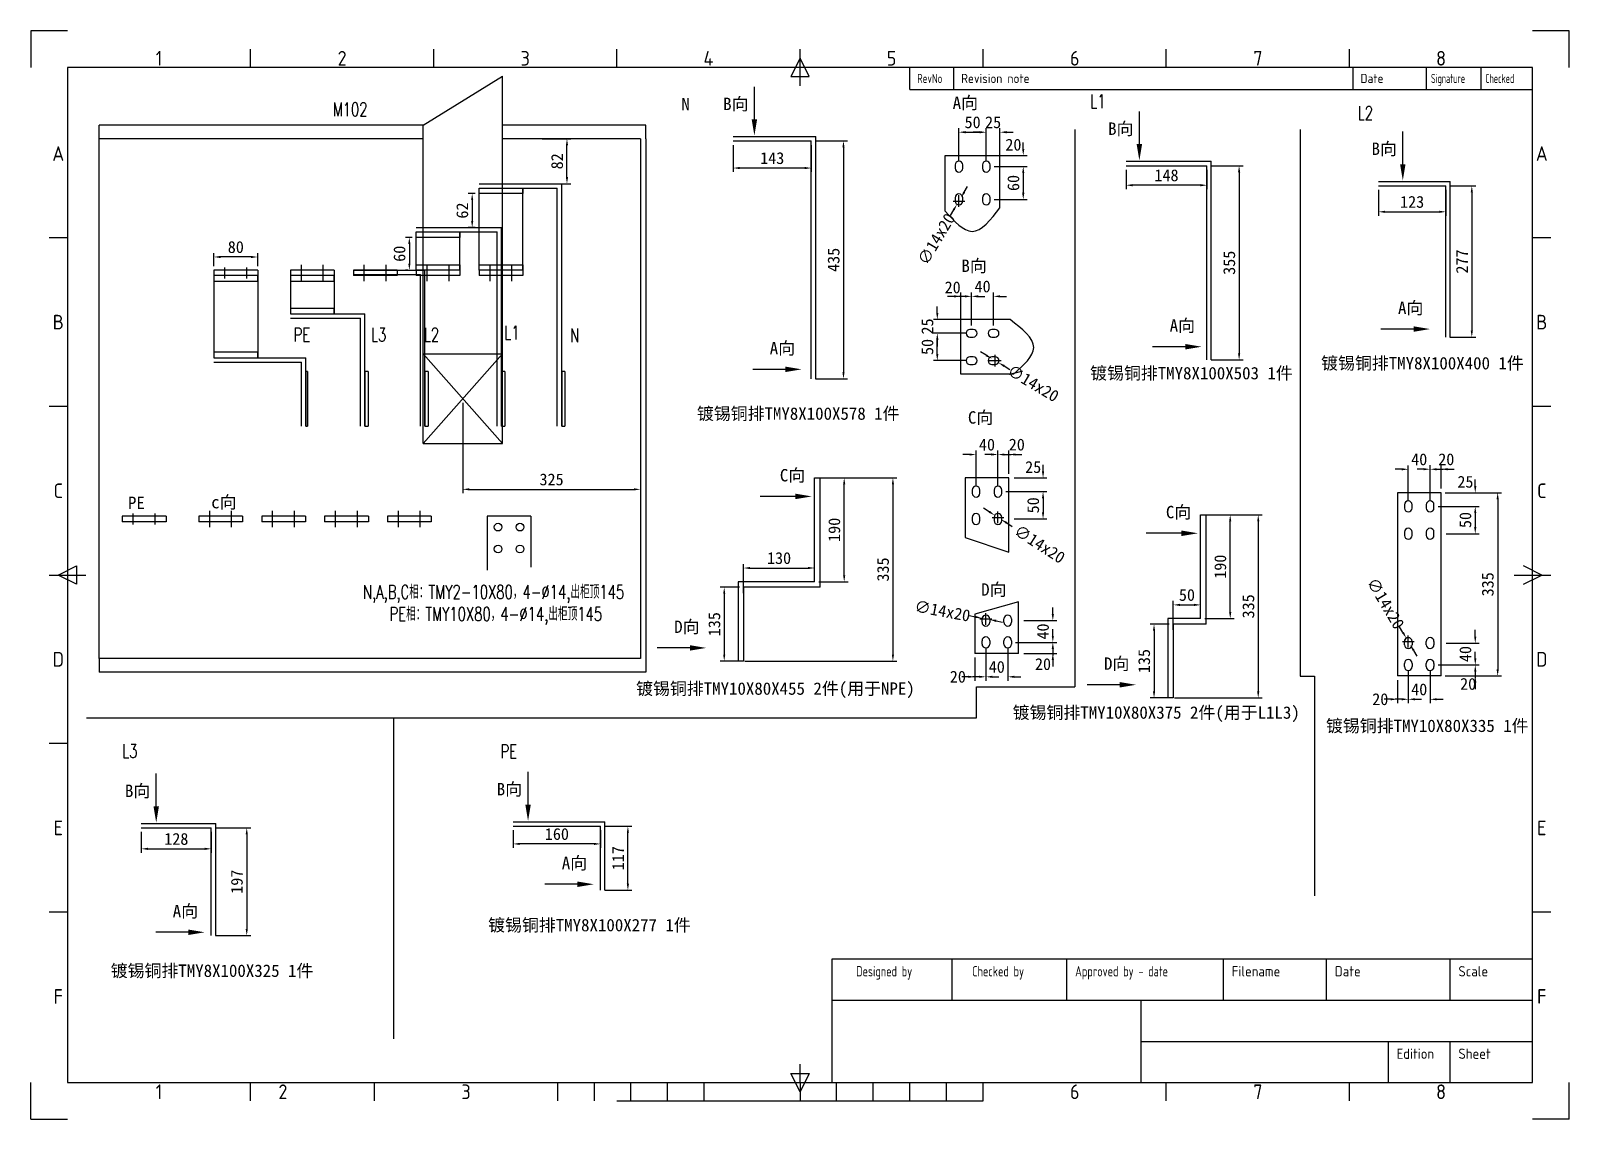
# Model space of a CAD drawing. Extents: x -48968009 to 2588125, y -43922717 to 2.
# Drawn here: x 2528190 to 2531004, y -615712 to -613722 of the extents above; entities that cross this region are included whole.
import ezdxf
from ezdxf.enums import TextEntityAlignment as Align

# ---------------------------------------------------------------- set-up
doc = ezdxf.new("R2010")
doc.units = 0
doc.header["$LTSCALE"] = 1000
doc.header["$MEASUREMENT"] = 0
doc.layers.get('DEFPOINTS').update_dxf_attribs({"linetype": 'CONTINUOUS'})
for name, color, linetype in [('$1-强电干线', 7, 'CONTINUOUS'), ('FRAME025', 7, 'CONTINUOUS'), ('FRAME050', 6, 'CONTINUOUS'), ('FRAME070', 5, 'CONTINUOUS'), ('FRAME200', 8, 'CONTINUOUS'), ('WALL', 2, 'CONTINUOUS'), ('图层4', 221, 'CONTINUOUS'), ('图层6', 221, 'CONTINUOUS'), ('电气', 4, 'CONTINUOUS')]:
    doc.layers.add(name, color=color, linetype=linetype)
doc.styles.add('_TCH_DIM', font='SIMPLEX', dxfattribs={"width": 0.8, "height": 3.5, "bigfont": 'HZTXT'})
doc.styles.add('ISOCP', font='isocp.shx')
doc.dimstyles.new('NORMAL', dxfattribs={"dimscale": 0.2, "dimtxt": 0.18, "dimasz": 0.18, "dimexe": 0.18, "dimexo": 0.0625, "dimgap": 0.09, "dimtad": 0, "dimtih": 1, "dimtoh": 1, "dimdec": 4, "dimzin": 0, "dimdsep": 46, "dimtxsty": 'Standard', "dimcen": 0.09, "dimadec": 0, "dimazin": 0, "dimtfac": 1, "dimtdec": 4, "dimtofl": 0, "dimtmove": 0, "dimatfit": 3, "dimfxl": 1, "dimtolj": 1, "dimtzin": 0, "dimarcsym": 0})

msp = doc.modelspace()

# ---------------------------------------------------------------- texts
at = {"layer": '$1-强电干线', "color": 1, "style": '_TCH_DIM', "width": 0.705882}
for s, height, p in [('M102', 24.99, (2528742.9, -613878.5)), ('L1', 24.99, (2530128.2, -613863.9)), ('L2', 24.99, (2530617.4, -613885.1)), ('PE', 24.99, (2528671.3, -614290.5)), ('L3', 24.99, (2528812.8, -614290.5)), ('L2', 24.99, (2528909.3, -614290.5)), ('L1', 24.99, (2529056.6, -614286.9)), ('N', 25, (2529177.1, -614291.3)), ('N,A,B,C相：TMY2-10X80，4-%%C14,出柜顶145', 24.99, (2528798, -614760.5)), ('PE相：TMY10X80，4-%%C14,出柜顶145', 24.99, (2528846.8, -614800.7)), ('L3', 24.99, (2528357.5, -615051.3)), ('PE', 24.99, (2529049.8, -615052.1))]:
    msp.add_text(s, height=height, dxfattribs=at).set_placement(p)
at = {"layer": 'FRAME025', "ltscale": 0.8, "style": 'ISOCP', "width": 0.8}
for s, height, p in [('Designed by', 18.842, (2529700.2, -615441.6)), ('Checked by', 18.84, (2529912.3, -615441.6)), ('Approved by - date', 18.842, (2530100.7, -615441.6))]:
    msp.add_text(s, height=height, dxfattribs=at).set_placement(p, align=Align.MIDDLE_LEFT)
at = {"layer": 'FRAME025', "style": 'ISOCP'}
for s, p in [('Filename', (2530387.1, -615441.6)), ('Date', (2530575.5, -615441.6)), ('Scale', (2530801.6, -615441.6)), ('Edition', (2530688.6, -615592.3)), ('Sheet', (2530801.6, -615592.3))]:
    msp.add_text(s, height=18.84, dxfattribs=at).set_placement(p, align=Align.MIDDLE_LEFT)
at = {"layer": '图层4'}
msp.add_text('N', height=22.7, dxfattribs=at).set_placement((2529380.5, -613867.6))
at = {"layer": '图层4', "char_height": 22.68, "attachment_point": 5}
for s, insert in [('\\A1;B{\\fSimSun|b0|i0|c134|p2;向}', (2529480, -613857.2)), ('\\A1;A{\\fSimSun|b0|i0|c134|p2;向}', (2529899.8, -613855.1)), ('\\A1;B{\\fSimSun|b0|i0|c134|p2;向}', (2530184.1, -613902.5)), ('\\A1;B{\\fSimSun|b0|i0|c134|p2;向}', (2530665.9, -613939.2)), ('\\A1;B{\\fSimSun|b0|i0|c134|p2;向}', (2529915.8, -614153.1)), ('\\A1;A{\\fSimSun|b0|i0|c134|p2;向}', (2530714.3, -614230.1)), ('\\A1;A{\\fSimSun|b0|i0|c134|p2;向}', (2530296.7, -614262.4)), ('\\A1;A{\\fSimSun|b0|i0|c134|p2;向}', (2529565.2, -614303.7)), ('{\\fSimSun|b0|i0|c134|p2;镀锡铜排TMY8X100X503 1件}', (2530313.3, -614349.4)), ('{\\fSimSun|b0|i0|c134|p2;镀锡铜排TMY8X100X400 1件}', (2530735.8, -614331.2)), ('{\\fSimSun|b0|i0|c134|p2;镀锡铜排TMY8X100X578 1件}', (2529594.1, -614423.3)), ('\\A1;C{\\fSimSun|b0|i0|c134|p2;向}', (2529927.7, -614430.4)), ('\\A1;C{\\fSimSun|b0|i0|c134|p2;向}', (2529583.7, -614536)), ('PE', (2528383.7, -614585.2)), ('c{\\fSimSun|b0|i0|c134|p2;向}', (2528543.7, -614585.2)), ('\\A1;C{\\fSimSun|b0|i0|c134|p2;向}', (2530289.8, -614603.4)), ('\\A1;D{\\fSimSun|b0|i0|c134|p2;向}', (2529951.9, -614744.9)), ('\\A1;D{\\fSimSun|b0|i0|c134|p2;向}', (2529390.5, -614813)), ('\\A1;D{\\fSimSun|b0|i0|c134|p2;向}', (2530176.6, -614880.4)), ('{\\fSimSun|b0|i0|c134|p2;镀锡铜排TMY10X80X455 2件(用于NPE)}', (2529552.4, -614927.8)), ('{\\fSimSun|b0|i0|c134|p2;镀锡铜排TMY10X80X375 2件(用于L1L3)}', (2530248.9, -614971.6)), ('{\\fSimSun|b0|i0|c134|p2;镀锡铜排TMY10X80X335 1件}', (2530744.6, -614994.1)), ('\\A1;B{\\fSimSun|b0|i0|c134|p2;向}', (2529065.9, -615109.9)), ('\\A1;B{\\fSimSun|b0|i0|c134|p2;向}', (2528385.9, -615113)), ('\\A1;A{\\fSimSun|b0|i0|c134|p2;向}', (2529184.9, -615244.9)), ('\\A1;A{\\fSimSun|b0|i0|c134|p2;向}', (2528473.3, -615332.8)), ('{\\fSimSun|b0|i0|c134|p2;镀锡铜排TMY8X100X277 1件}', (2529212.3, -615358.4)), ('{\\fSimSun|b0|i0|c134|p2;镀锡铜排TMY8X100X325 1件}', (2528522, -615441.8))]:
    msp.add_mtext(s, dxfattribs=dict(at, insert=insert))

# ---------------------------------------------------------------- blocks, each defined once
blk = doc.blocks.new('*D2057')
at = {"layer": 'DEFPOINTS', "color": 0}
for p in [(2529305.5, -613919.9), (2528980.5, -614394.9), (2529305.5, -614560.6)]:
    blk.add_point(p, dxfattribs=at)
at = {"layer": '图层6', "lineweight": -2}
for p, q in [((2529305.5, -613927.4), (2529305.5, -614567.8)), ((2528980.5, -614402.4), (2528980.5, -614567.8)), ((2528992.5, -614560.6), (2529293.5, -614560.6))]:
    blk.add_line(p, q, dxfattribs=at)
at = {"layer": '图层6'}
for points in [[(2528992.5, -614558.6), (2528992.5, -614562.6), (2528980.5, -614560.6)], [(2529293.5, -614558.6), (2529293.5, -614562.6), (2529305.5, -614560.6)]]:
    blk.add_solid(points, dxfattribs=at)
at = {"layer": '图层6', "insert": (2529143, -614542.6), "char_height": 21.6, "attachment_point": 5}
blk.add_mtext('\\A1;325', dxfattribs=at)
blk = doc.blocks.new('DFFDF')
at = {"layer": '图层4', "color": 33}
for p, q in [((2507923.9, -577959.2), (2507923.9, -577859.2)), ((2507929.9, -577859.2), (2507923.9, -577859.2)), ((2507929.9, -577959.2), (2507929.9, -577859.2)), ((2508033.9, -577959.2), (2508033.9, -577859.2)), ((2508039.9, -577859.2), (2508033.9, -577859.2)), ((2508039.9, -577959.2), (2508039.9, -577859.2)), ((2508173.9, -577959.2), (2508173.9, -577859.2)), ((2508179.9, -577859.2), (2508173.9, -577859.2)), ((2508179.9, -577959.2), (2508179.9, -577859.2)), ((2508283.9, -577959.2), (2508283.9, -577859.2)), ((2508289.9, -577859.2), (2508283.9, -577859.2)), ((2508289.9, -577959.2), (2508289.9, -577859.2)), ((2508394.9, -577959.2), (2508394.9, -577859.2)), ((2508397.9, -577859.2), (2508394.9, -577859.2)), ((2508397.9, -577959.2), (2508397.9, -577859.2)), ((2507923.9, -577959.2), (2507929.9, -577959.2)), ((2508033.9, -577959.2), (2508039.9, -577959.2)), ((2508173.9, -577959.2), (2508179.9, -577959.2)), ((2508283.9, -577959.2), (2508289.9, -577959.2)), ((2508394.9, -577959.2), (2508397.9, -577959.2))]:
    blk.add_line(p, q, dxfattribs=at)
blk = doc.blocks.new('人突然他人')
at = {"layer": '$1-强电干线', "color": 3}
blk.add_line((2519187.1, -889395.8), (2519187.1, -889375.8), dxfattribs=at)
at = {"layer": '$1-强电干线', "color": 2}
blk.add_line((2519227.1, -889395.8), (2519227.1, -889375.8), dxfattribs=at)
at = {"layer": 'WALL', "color": 1}
for p, q in [((2519327.1, -889400.8), (2519327.1, -889370.8)), ((2519367.1, -889400.8), (2519367.1, -889370.8))]:
    blk.add_line(p, q, dxfattribs=at)
at = {"layer": 'WALL', "color": 3}
for p, q in [((2519442.1, -889400.8), (2519442.1, -889370.8)), ((2519482.1, -889400.8), (2519482.1, -889370.8))]:
    blk.add_line(p, q, dxfattribs=at)
at = {"layer": 'WALL', "color": 2}
for p, q in [((2519557.1, -889400.8), (2519557.1, -889370.8)), ((2519597.1, -889400.8), (2519597.1, -889370.8))]:
    blk.add_line(p, q, dxfattribs=at)
at = {"layer": 'WALL', "color": 5}
for p, q in [((2519672.1, -889400.8), (2519672.1, -889370.8)), ((2519712.1, -889400.8), (2519712.1, -889370.8))]:
    blk.add_line(p, q, dxfattribs=at)
at = {"layer": '电气', "color": 2}
for p, q in [((2519247.1, -889380.8), (2519167.1, -889380.8)), ((2519247.1, -889380.8), (2519247.1, -889390.8)), ((2519617.1, -889380.8), (2519537.1, -889380.8)), ((2519537.1, -889380.8), (2519537.1, -889390.8)), ((2519617.1, -889380.8), (2519617.1, -889390.8)), ((2519617.1, -889390.8), (2519537.1, -889390.8))]:
    blk.add_line(p, q, dxfattribs=at)
at = {"layer": '电气', "color": 3}
for p, q in [((2519167.1, -889380.8), (2519167.1, -889390.8)), ((2519502.1, -889380.8), (2519422.1, -889380.8)), ((2519422.1, -889380.8), (2519422.1, -889390.8)), ((2519502.1, -889380.8), (2519502.1, -889390.8)), ((2519247.1, -889390.8), (2519167.1, -889390.8)), ((2519502.1, -889390.8), (2519422.1, -889390.8))]:
    blk.add_line(p, q, dxfattribs=at)
at = {"layer": '电气', "color": 1}
for p, q in [((2519387.1, -889380.8), (2519307.1, -889380.8)), ((2519307.1, -889380.8), (2519307.1, -889390.8)), ((2519387.1, -889380.8), (2519387.1, -889390.8)), ((2519387.1, -889390.8), (2519307.1, -889390.8))]:
    blk.add_line(p, q, dxfattribs=at)
at = {"layer": '电气', "color": 5}
for p, q in [((2519732.1, -889380.8), (2519652.1, -889380.8)), ((2519652.1, -889380.8), (2519652.1, -889390.8)), ((2519732.1, -889380.8), (2519732.1, -889390.8)), ((2519732.1, -889390.8), (2519652.1, -889390.8))]:
    blk.add_line(p, q, dxfattribs=at)
blk = doc.blocks.new('*D2058')
at = {"layer": 'DEFPOINTS', "color": 0}
for p in [(2529118.4, -613919.9), (2529171.2, -613919.9), (2529118.4, -614001.9)]:
    blk.add_point(p, dxfattribs=at)
at = {"layer": '图层6', "lineweight": -2}
for p, q in [((2529125.9, -613919.9), (2529178.4, -613919.9)), ((2529171.2, -613989.9), (2529171.2, -613931.9)), ((2529125.9, -614001.9), (2529178.4, -614001.9))]:
    blk.add_line(p, q, dxfattribs=at)
at = {"layer": '图层6'}
for points in [[(2529169.2, -613931.9), (2529173.2, -613931.9), (2529171.2, -613919.9)], [(2529169.2, -613989.9), (2529173.2, -613989.9), (2529171.2, -614001.9)]]:
    blk.add_solid(points, dxfattribs=at)
at = {"layer": '图层6', "insert": (2529153.2, -613960.9), "char_height": 21.6, "attachment_point": 5, "rotation": 90}
blk.add_mtext('\\A1;82', dxfattribs=at)
blk = doc.blocks.new('*D2059')
at = {"layer": 'DEFPOINTS', "color": 0}
for p in [(2529010.5, -614019.9), (2528997.8, -614081.9), (2529010.5, -614081.9)]:
    blk.add_point(p, dxfattribs=at)
at = {"layer": '图层6', "lineweight": -2}
for p, q in [((2529003, -614019.9), (2528990.6, -614019.9)), ((2528997.8, -614031.9), (2528997.8, -614069.9)), ((2529003, -614081.9), (2528990.6, -614081.9))]:
    blk.add_line(p, q, dxfattribs=at)
at = {"layer": '图层6'}
for points in [[(2528995.8, -614031.9), (2528999.8, -614031.9), (2528997.8, -614019.9)], [(2528995.8, -614069.9), (2528999.8, -614069.9), (2528997.8, -614081.9)]]:
    blk.add_solid(points, dxfattribs=at)
at = {"layer": '图层6', "insert": (2528979.8, -614050.9), "char_height": 21.6, "attachment_point": 5, "rotation": 90}
blk.add_mtext('\\A1;62', dxfattribs=at)
blk = doc.blocks.new('*D2060')
at = {"layer": 'DEFPOINTS', "color": 0}
for p in [(2528895.5, -614099.9), (2528882.9, -614159.9), (2528887.5, -614159.9)]:
    blk.add_point(p, dxfattribs=at)
at = {"layer": '图层6', "lineweight": -2}
for p, q in [((2528888, -614099.9), (2528875.7, -614099.9)), ((2528882.9, -614111.9), (2528882.9, -614147.9)), ((2528880, -614159.9), (2528875.7, -614159.9))]:
    blk.add_line(p, q, dxfattribs=at)
at = {"layer": '图层6'}
for points in [[(2528880.9, -614111.9), (2528884.9, -614111.9), (2528882.9, -614099.9)], [(2528880.9, -614147.9), (2528884.9, -614147.9), (2528882.9, -614159.9)]]:
    blk.add_solid(points, dxfattribs=at)
at = {"layer": '图层6', "insert": (2528864.9, -614129.9), "char_height": 21.6, "attachment_point": 5, "rotation": 90}
blk.add_mtext('\\A1;60', dxfattribs=at)
blk = doc.blocks.new('SAFSDF')
at = {"layer": 'FRAME050'}
for p, q in [((2407936.8, -560522.8), (2407936.8, -560478.2)), ((2408382, -560522.8), (2408382, -560478.2)), ((2408827.2, -560522.8), (2408827.2, -560478.2)), ((2409272.5, -560567.3), (2409272.5, -560478.2)), ((2409717.7, -560522.8), (2409717.7, -560478.2)), ((2410162.9, -560522.8), (2410162.9, -560478.2)), ((2410608.1, -560522.8), (2410608.1, -560478.2)), ((2409272.5, -560500.5), (2409250.2, -560545)), ((2409294.7, -560545), (2409272.5, -560500.5)), ((2409250.2, -560545), (2409294.7, -560545)), ((2407491.6, -560936.8), (2407447.1, -560936.8)), ((2411097.8, -560936.8), (2411053.3, -560936.8)), ((2407491.6, -561346.4), (2407447.1, -561346.4)), ((2411097.8, -561346.4), (2411053.3, -561346.4)), ((2407469.4, -561756), (2407513.9, -561733.7)), ((2407513.9, -561733.7), (2407513.9, -561778.2)), ((2411075.6, -561756), (2411031, -561733.7)), ((2407447.1, -561756), (2407536.1, -561756)), ((2407513.9, -561778.2), (2407469.4, -561756)), ((2411008.8, -561756), (2411097.8, -561756)), ((2411031, -561778.2), (2411075.6, -561756)), ((2407491.6, -562165.6), (2407447.1, -562165.6)), ((2407491.6, -562575.2), (2407447.1, -562575.2)), ((2411097.8, -562575.2), (2411053.3, -562575.2)), ((2409272.5, -562989.2), (2409272.5, -562944.7)), ((2409250.2, -562967), (2409294.7, -562967)), ((2409272.5, -563011.5), (2409250.2, -562967)), ((2409294.7, -562967), (2409272.5, -563011.5)), ((2407936.8, -563033.7), (2407936.8, -562989.2)), ((2408238.2, -563033.7), (2408238.2, -562989.2)), ((2408683.4, -563033.7), (2408683.4, -562989.2)), ((2408772.5, -563033.7), (2408772.5, -562989.2)), ((2408861.5, -563033.7), (2408861.5, -562989.2)), ((2408950.6, -563033.7), (2408950.6, -562989.2)), ((2409039.6, -563033.7), (2409039.6, -562989.2)), ((2409272.5, -562989.2), (2409272.5, -563033.7)), ((2409361.5, -563033.7), (2409361.5, -562989.2)), ((2409450.5, -563033.7), (2409450.5, -562989.2)), ((2409539.6, -563033.7), (2409539.6, -562989.2)), ((2409628.6, -563033.7), (2409628.6, -562989.2)), ((2409717.7, -563033.7), (2409717.7, -562989.2)), ((2410162.9, -563033.7), (2410162.9, -562989.2)), ((2410608.1, -563033.7), (2410608.1, -562989.2)), ((2408827.2, -563033.7), (2409717.7, -563033.7))]:
    blk.add_line(p, q, dxfattribs=at)
at = {"layer": 'FRAME070'}
for p, q in [((2411053.3, -560522.8), (2407491.6, -560522.8)), ((2407491.6, -560522.8), (2407491.6, -562989.2)), ((2409539.6, -560576.2), (2409539.6, -560522.8)), ((2409646.4, -560576.2), (2409646.4, -560522.8)), ((2410617, -560576.2), (2410617, -560522.8)), ((2410795.1, -560576.2), (2410795.1, -560522.8)), ((2410928.6, -560576.2), (2410928.6, -560522.8)), ((2411053.3, -562989.2), (2411053.3, -560522.8)), ((2409539.6, -560576.2), (2411053.3, -560576.2)), ((2407491.6, -562989.2), (2411053.3, -562989.2))]:
    blk.add_line(p, q, dxfattribs=at)
at = {"layer": 'FRAME200'}
for p, q in [((2407491.6, -560433.7), (2407402.6, -560433.7)), ((2407402.6, -560433.7), (2407402.6, -560522.8)), ((2411142.3, -560433.7), (2411053.3, -560433.7)), ((2411142.3, -560522.8), (2411142.3, -560433.7)), ((2407402.6, -563078.3), (2407402.6, -562989.2)), ((2411142.3, -563078.3), (2411142.3, -562989.2)), ((2407402.6, -563078.3), (2407491.6, -563078.3)), ((2411142.3, -563078.3), (2411053.3, -563078.3))]:
    blk.add_line(p, q, dxfattribs=at)
at = {"layer": 'FRAME025', "ltscale": 0.8, "style": 'ISOCP', "width": 0.8}
blk.add_text('RevNo', height=22.26, dxfattribs=at).set_placement((2409557.4, -560549.5), align=Align.MIDDLE_LEFT)
at = {"layer": 'FRAME025', "style": 'ISOCP'}
for s, height, p in [('Revision note', 22.261, (2409664.2, -560549.5)), ('Date', 22.26, (2410634.8, -560549.5))]:
    blk.add_text(s, height=height, dxfattribs=at).set_placement(p, align=Align.MIDDLE_LEFT)
at = {"layer": 'FRAME025', "style": 'ISOCP', "width": 0.6}
for s, p in [('Signature', (2410806.3, -560549.5)), ('Checked', (2410938.3, -560549.5))]:
    blk.add_text(s, height=22.26, dxfattribs=at).set_placement(p, align=Align.MIDDLE_LEFT)
at = {"layer": 'FRAME050', "style": 'ISOCP'}
for s, p in [('1', (2407714.2, -560500.5)), ('2', (2408159.4, -560500.5)), ('3', (2408604.6, -560500.5)), ('4', (2409049.9, -560500.5)), ('5', (2409495.1, -560500.5)), ('6', (2409940.3, -560500.5)), ('7', (2410385.5, -560500.5)), ('8', (2410830.7, -560500.5)), ('A', (2407469.4, -560732)), ('A', (2411075.6, -560732)), ('B', (2407469.4, -561141.6)), ('B', (2411075.6, -561141.6)), ('C', (2407469.4, -561551.2)), ('C', (2411075.6, -561551.2)), ('D', (2407469.4, -561960.8)), ('D', (2411075.6, -561960.8)), ('E', (2407469.4, -562370.4)), ('E', (2411075.6, -562370.4)), ('F', (2407469.4, -562780)), ('F', (2411075.6, -562780)), ('1', (2407714.2, -563011.5)), ('2', (2408015.6, -563011.5)), ('3', (2408460.8, -563011.5)), ('6', (2409940.3, -563011.5)), ('7', (2410385.5, -563011.5)), ('8', (2410830.7, -563011.5))]:
    blk.add_text(s, height=35.6, dxfattribs=at).set_placement(p, align=Align.MIDDLE)
blk = doc.blocks.new('*D2061')
at = {"layer": 'DEFPOINTS', "color": 0}
for p in [(2529938.1, -613907.7), (2529888.1, -613967.5), (2529938.1, -613967.5)]:
    blk.add_point(p, dxfattribs=at)
at = {"layer": '图层4', "lineweight": -2}
for p, q in [((2529888.1, -613960), (2529888.1, -613900.5)), ((2529900.1, -613907.7), (2529926.1, -613907.7)), ((2529938.1, -613960), (2529938.1, -613900.5))]:
    blk.add_line(p, q, dxfattribs=at)
at = {"layer": '图层4'}
for points in [[(2529900.1, -613905.7), (2529900.1, -613909.7), (2529888.1, -613907.7)], [(2529926.1, -613905.7), (2529926.1, -613909.7), (2529938.1, -613907.7)]]:
    blk.add_solid(points, dxfattribs=at)
at = {"layer": '图层4', "insert": (2529913.1, -613889.7), "char_height": 21.6, "attachment_point": 5}
blk.add_mtext('\\A1;50', dxfattribs=at)
blk = doc.blocks.new('*D2062')
at = {"layer": 'DEFPOINTS', "color": 0}
for p in [(2529963.1, -613907.7), (2529938.1, -613938.8), (2529963.1, -613957.5)]:
    blk.add_point(p, dxfattribs=at)
at = {"layer": '图层4', "lineweight": -2}
for p, q in [((2529926.1, -613907.7), (2529914.1, -613907.7)), ((2529938.1, -613931.3), (2529938.1, -613900.5)), ((2529963.1, -613950), (2529963.1, -613900.5)), ((2529975.1, -613907.7), (2529987.1, -613907.7))]:
    blk.add_line(p, q, dxfattribs=at)
at = {"layer": '图层4'}
for points in [[(2529926.1, -613905.7), (2529926.1, -613909.7), (2529938.1, -613907.7)], [(2529975.1, -613905.7), (2529975.1, -613909.7), (2529963.1, -613907.7)]]:
    blk.add_solid(points, dxfattribs=at)
at = {"layer": '图层4', "insert": (2529950.6, -613889.7), "char_height": 21.6, "attachment_point": 5}
blk.add_mtext('\\A1;25', dxfattribs=at)
blk = doc.blocks.new('*D2063')
at = {"layer": 'DEFPOINTS', "color": 0}
for p in [(2529945.1, -613950.5), (2529945.1, -613970.5), (2530005.7, -613950.5)]:
    blk.add_point(p, dxfattribs=at)
at = {"layer": '图层4', "lineweight": -2}
for p, q in [((2530005.7, -613938.5), (2530005.7, -613926.5)), ((2529952.6, -613950.5), (2530012.9, -613950.5)), ((2529952.6, -613970.5), (2530012.9, -613970.5)), ((2530005.7, -613982.5), (2530005.7, -613994.5))]:
    blk.add_line(p, q, dxfattribs=at)
at = {"layer": '图层4'}
for points in [[(2530003.7, -613938.5), (2530007.7, -613938.5), (2530005.7, -613950.5)], [(2530003.7, -613982.5), (2530007.7, -613982.5), (2530005.7, -613970.5)]]:
    blk.add_solid(points, dxfattribs=at)
at = {"layer": '图层4', "insert": (2529987.7, -613930.7), "char_height": 21.6, "attachment_point": 5}
blk.add_mtext('\\A1;20', dxfattribs=at)
blk = doc.blocks.new('*D2064')
at = {"layer": 'DEFPOINTS', "color": 0}
for p in [(2529963.9, -613970.5), (2529945.1, -614030.5), (2530005.7, -614030.5)]:
    blk.add_point(p, dxfattribs=at)
at = {"layer": '图层4', "lineweight": -2}
for p, q in [((2529971.4, -613970.5), (2530012.9, -613970.5)), ((2530005.7, -613982.5), (2530005.7, -614018.5)), ((2529952.6, -614030.5), (2530012.9, -614030.5))]:
    blk.add_line(p, q, dxfattribs=at)
at = {"layer": '图层4'}
for points in [[(2530003.7, -613982.5), (2530007.7, -613982.5), (2530005.7, -613970.5)], [(2530003.7, -614018.5), (2530007.7, -614018.5), (2530005.7, -614030.5)]]:
    blk.add_solid(points, dxfattribs=at)
at = {"layer": '图层4', "insert": (2529987.7, -614000.5), "char_height": 21.6, "attachment_point": 5, "rotation": 90}
blk.add_mtext('\\A1;60', dxfattribs=at)
blk = doc.blocks.new('*D2065')
at = {"layer": 'DEFPOINTS', "color": 0}
for p in [(2529891.7, -614027.5), (2529884.6, -614039.5)]:
    blk.add_point(p, dxfattribs=at)
at = {"layer": '图层4', "lineweight": -2}
for p, q in [((2529888.1, -614044.3), (2529888.1, -614022.7)), ((2529897.9, -614017.1), (2529904, -614006.8)), ((2529878.4, -614049.8), (2529872.3, -614060.1)), ((2529877.3, -614033.5), (2529898.9, -614033.5))]:
    blk.add_line(p, q, dxfattribs=at)
at = {"layer": '图层4'}
for points in [[(2529896.1, -614016.1), (2529899.6, -614018.2), (2529891.7, -614027.5)], [(2529876.7, -614048.8), (2529880.1, -614050.8), (2529884.6, -614039.5)]]:
    blk.add_solid(points, dxfattribs=at)
at = {"layer": '图层4', "insert": (2529846.8, -614103), "char_height": 21.6, "attachment_point": 5, "rotation": 59.2313}
blk.add_mtext('\\A1;∅14x20', dxfattribs=at)
blk = doc.blocks.new('*D2066')
at = {"layer": 'DEFPOINTS', "color": 0}
for p in [(2529848.5, -614275.3), (2529908.3, -614275.3), (2529908.3, -614325.3)]:
    blk.add_point(p, dxfattribs=at)
at = {"layer": '图层4', "lineweight": -2}
for p, q in [((2529900.8, -614275.3), (2529841.3, -614275.3)), ((2529848.5, -614313.3), (2529848.5, -614287.3)), ((2529900.8, -614325.3), (2529841.3, -614325.3))]:
    blk.add_line(p, q, dxfattribs=at)
at = {"layer": '图层4'}
for points in [[(2529846.5, -614287.3), (2529850.5, -614287.3), (2529848.5, -614275.3)], [(2529846.5, -614313.3), (2529850.5, -614313.3), (2529848.5, -614325.3)]]:
    blk.add_solid(points, dxfattribs=at)
at = {"layer": '图层4', "insert": (2529830.5, -614300.3), "char_height": 21.6, "attachment_point": 5, "rotation": 90}
blk.add_mtext('\\A1;50', dxfattribs=at)
blk = doc.blocks.new('*D2067')
at = {"layer": 'DEFPOINTS', "color": 0}
for p in [(2529848.5, -614250.3), (2529898.3, -614250.3), (2529879.7, -614275.3)]:
    blk.add_point(p, dxfattribs=at)
at = {"layer": '图层4', "lineweight": -2}
for p, q in [((2529890.8, -614250.3), (2529841.3, -614250.3)), ((2529848.5, -614238.3), (2529848.5, -614226.3)), ((2529872.2, -614275.3), (2529841.3, -614275.3)), ((2529848.5, -614287.3), (2529848.5, -614299.3))]:
    blk.add_line(p, q, dxfattribs=at)
at = {"layer": '图层4'}
for points in [[(2529846.5, -614238.3), (2529850.5, -614238.3), (2529848.5, -614250.3)], [(2529846.5, -614287.3), (2529850.5, -614287.3), (2529848.5, -614275.3)]]:
    blk.add_solid(points, dxfattribs=at)
at = {"layer": '图层4', "insert": (2529830.5, -614262.8), "char_height": 21.6, "attachment_point": 5, "rotation": 90}
blk.add_mtext('\\A1;25', dxfattribs=at)
blk = doc.blocks.new('*D2068')
at = {"layer": 'DEFPOINTS', "color": 0}
for p in [(2529891.3, -614207.8), (2529891.3, -614268.3), (2529911.3, -614268.3)]:
    blk.add_point(p, dxfattribs=at)
at = {"layer": '图层4', "lineweight": -2}
for p, q in [((2529879.3, -614207.8), (2529867.3, -614207.8)), ((2529891.3, -614260.8), (2529891.3, -614200.6)), ((2529911.3, -614260.8), (2529911.3, -614200.6)), ((2529923.3, -614207.8), (2529935.3, -614207.8))]:
    blk.add_line(p, q, dxfattribs=at)
at = {"layer": '图层4'}
for points in [[(2529879.3, -614205.8), (2529879.3, -614209.8), (2529891.3, -614207.8)], [(2529923.3, -614205.8), (2529923.3, -614209.8), (2529911.3, -614207.8)]]:
    blk.add_solid(points, dxfattribs=at)
at = {"layer": '图层4', "insert": (2529876.6, -614191.5), "char_height": 21.6, "attachment_point": 5}
blk.add_mtext('\\A1;20', dxfattribs=at)
blk = doc.blocks.new('*D2069')
at = {"layer": 'DEFPOINTS', "color": 0}
for p in [(2529951.3, -614207.8), (2529911.3, -614249.6), (2529951.3, -614268.3)]:
    blk.add_point(p, dxfattribs=at)
at = {"layer": '图层4', "lineweight": -2}
for p, q in [((2529899.3, -614207.8), (2529887.3, -614207.8)), ((2529911.3, -614242.1), (2529911.3, -614200.6)), ((2529951.3, -614260.8), (2529951.3, -614200.6)), ((2529963.3, -614207.8), (2529975.3, -614207.8))]:
    blk.add_line(p, q, dxfattribs=at)
at = {"layer": '图层4'}
for points in [[(2529899.3, -614205.8), (2529899.3, -614209.8), (2529911.3, -614207.8)], [(2529963.3, -614205.8), (2529963.3, -614209.8), (2529951.3, -614207.8)]]:
    blk.add_solid(points, dxfattribs=at)
at = {"layer": '图层4', "insert": (2529931.3, -614189.8), "char_height": 21.6, "attachment_point": 5}
blk.add_mtext('\\A1;40', dxfattribs=at)
blk = doc.blocks.new('*D2070')
at = {"layer": 'DEFPOINTS', "color": 0}
for p in [(2529948.3, -614321.7), (2529960.3, -614328.9)]:
    blk.add_point(p, dxfattribs=at)
at = {"layer": '图层4', "lineweight": -2}
for p, q in [((2529938, -614315.6), (2529927.7, -614309.4)), ((2529943.5, -614325.3), (2529965.1, -614325.3)), ((2529954.3, -614336.1), (2529954.3, -614314.5)), ((2529970.6, -614335), (2529980.9, -614341.2))]:
    blk.add_line(p, q, dxfattribs=at)
at = {"layer": '图层4'}
for points in [[(2529939, -614313.9), (2529937, -614317.3), (2529948.3, -614321.7)], [(2529971.7, -614333.3), (2529969.6, -614336.7), (2529960.3, -614328.9)]]:
    blk.add_solid(points, dxfattribs=at)
at = {"layer": '图层4', "insert": (2530023.8, -614366.7), "char_height": 21.6, "attachment_point": 5, "rotation": 329.2313}
blk.add_mtext('\\A1;∅14x20', dxfattribs=at)
blk = doc.blocks.new('*D2071')
at = {"layer": 'DEFPOINTS', "color": 0}
for p in [(2529959.4, -614497), (2529919.4, -614561.8), (2529959.4, -614561.8)]:
    blk.add_point(p, dxfattribs=at)
at = {"layer": '图层4', "lineweight": -2}
for p, q in [((2529907.4, -614497), (2529895.4, -614497)), ((2529919.4, -614554.3), (2529919.4, -614489.8)), ((2529959.4, -614554.3), (2529959.4, -614489.8)), ((2529971.4, -614497), (2529983.4, -614497))]:
    blk.add_line(p, q, dxfattribs=at)
at = {"layer": '图层4'}
for points in [[(2529907.4, -614495), (2529907.4, -614499), (2529919.4, -614497)], [(2529971.4, -614495), (2529971.4, -614499), (2529959.4, -614497)]]:
    blk.add_solid(points, dxfattribs=at)
at = {"layer": '图层4', "insert": (2529939.4, -614479), "char_height": 21.6, "attachment_point": 5}
blk.add_mtext('\\A1;40', dxfattribs=at)
blk = doc.blocks.new('*D2072')
at = {"layer": 'DEFPOINTS', "color": 0}
for p in [(2529979.4, -614496.9), (2529959.4, -614528.1), (2529979.4, -614539.8)]:
    blk.add_point(p, dxfattribs=at)
at = {"layer": '图层4', "lineweight": -2}
for p, q in [((2529947.4, -614496.9), (2529935.4, -614496.9)), ((2529959.4, -614520.6), (2529959.4, -614489.7)), ((2529979.4, -614532.3), (2529979.4, -614489.7)), ((2529991.4, -614496.9), (2530003.4, -614496.9))]:
    blk.add_line(p, q, dxfattribs=at)
at = {"layer": '图层4'}
for points in [[(2529947.4, -614494.9), (2529947.4, -614498.9), (2529959.4, -614496.9)], [(2529991.4, -614494.9), (2529991.4, -614498.9), (2529979.4, -614496.9)]]:
    blk.add_solid(points, dxfattribs=at)
at = {"layer": '图层4', "insert": (2529993.9, -614478.9), "char_height": 21.6, "attachment_point": 5}
blk.add_mtext('\\A1;20', dxfattribs=at)
blk = doc.blocks.new('*D2073')
at = {"layer": 'DEFPOINTS', "color": 0}
for p in [(2529981.4, -614539.8), (2530041.9, -614539.8), (2529966.4, -614564.8)]:
    blk.add_point(p, dxfattribs=at)
at = {"layer": '图层4', "lineweight": -2}
for p, q in [((2530041.9, -614527.8), (2530041.9, -614515.8)), ((2529988.9, -614539.8), (2530049.1, -614539.8)), ((2529973.9, -614564.8), (2530049.1, -614564.8)), ((2530041.9, -614576.8), (2530041.9, -614588.8))]:
    blk.add_line(p, q, dxfattribs=at)
at = {"layer": '图层4'}
for points in [[(2530039.9, -614527.8), (2530043.9, -614527.8), (2530041.9, -614539.8)], [(2530039.9, -614576.8), (2530043.9, -614576.8), (2530041.9, -614564.8)]]:
    blk.add_solid(points, dxfattribs=at)
at = {"layer": '图层4', "insert": (2530023.9, -614520), "char_height": 21.6, "attachment_point": 5}
blk.add_mtext('\\A1;25', dxfattribs=at)
blk = doc.blocks.new('*D2074')
at = {"layer": 'DEFPOINTS', "color": 0}
for p in [(2530000.2, -614564.8), (2529981.4, -614614.8), (2530041.9, -614614.8)]:
    blk.add_point(p, dxfattribs=at)
at = {"layer": '图层4', "lineweight": -2}
for p, q in [((2530007.7, -614564.8), (2530049.1, -614564.8)), ((2530041.9, -614576.8), (2530041.9, -614602.8)), ((2529988.9, -614614.8), (2530049.1, -614614.8))]:
    blk.add_line(p, q, dxfattribs=at)
at = {"layer": '图层4'}
for points in [[(2530039.9, -614576.8), (2530043.9, -614576.8), (2530041.9, -614564.8)], [(2530039.9, -614602.8), (2530043.9, -614602.8), (2530041.9, -614614.8)]]:
    blk.add_solid(points, dxfattribs=at)
at = {"layer": '图层4', "insert": (2530023.9, -614589.8), "char_height": 21.6, "attachment_point": 5, "rotation": 90}
blk.add_mtext('\\A1;50', dxfattribs=at)
blk = doc.blocks.new('*D2075')
at = {"layer": 'DEFPOINTS', "color": 0}
for p in [(2529953.5, -614608), (2529965.3, -614615.6)]:
    blk.add_point(p, dxfattribs=at)
at = {"layer": '图层4', "lineweight": -2}
for p, q in [((2529943.4, -614601.5), (2529933.3, -614595)), ((2529948.6, -614611.8), (2529970.2, -614611.8)), ((2529959.4, -614622.6), (2529959.4, -614601)), ((2529975.4, -614622), (2529985.5, -614628.5))]:
    blk.add_line(p, q, dxfattribs=at)
at = {"layer": '图层4'}
for points in [[(2529944.5, -614599.8), (2529942.4, -614603.2), (2529953.5, -614608)], [(2529976.5, -614620.3), (2529974.3, -614623.7), (2529965.3, -614615.6)]]:
    blk.add_solid(points, dxfattribs=at)
at = {"layer": '图层4', "insert": (2530035.7, -614660.7), "char_height": 21.6, "attachment_point": 5, "rotation": 327.327}
blk.add_mtext('\\A1;∅14x20', dxfattribs=at)
blk = doc.blocks.new('*D2076')
at = {"layer": 'DEFPOINTS', "color": 0}
for p in [(2529937.3, -614843.5), (2529977.3, -614843.5), (2529977.3, -614903.3)]:
    blk.add_point(p, dxfattribs=at)
at = {"layer": '图层4', "lineweight": -2}
for p, q in [((2529937.3, -614851), (2529937.3, -614910.5)), ((2529977.3, -614851), (2529977.3, -614910.5)), ((2529925.3, -614903.3), (2529913.3, -614903.3)), ((2529989.3, -614903.3), (2530001.3, -614903.3))]:
    blk.add_line(p, q, dxfattribs=at)
at = {"layer": '图层4'}
for points in [[(2529925.3, -614901.3), (2529925.3, -614905.3), (2529937.3, -614903.3)], [(2529989.3, -614901.3), (2529989.3, -614905.3), (2529977.3, -614903.3)]]:
    blk.add_solid(points, dxfattribs=at)
at = {"layer": '图层4', "insert": (2529957.3, -614885.3), "char_height": 21.6, "attachment_point": 5}
blk.add_mtext('\\A1;40', dxfattribs=at)
blk = doc.blocks.new('*D2077')
at = {"layer": 'DEFPOINTS', "color": 0}
for p in [(2529984.3, -614840.5), (2529999.3, -614860.5), (2530059.8, -614860.5)]:
    blk.add_point(p, dxfattribs=at)
at = {"layer": '图层4', "lineweight": -2}
for p, q in [((2529991.8, -614840.5), (2530067, -614840.5)), ((2530059.8, -614828.5), (2530059.8, -614816.5)), ((2530006.8, -614860.5), (2530067, -614860.5)), ((2530059.8, -614872.5), (2530059.8, -614884.5))]:
    blk.add_line(p, q, dxfattribs=at)
at = {"layer": '图层4'}
for points in [[(2530057.8, -614828.5), (2530061.8, -614828.5), (2530059.8, -614840.5)], [(2530057.8, -614872.5), (2530061.8, -614872.5), (2530059.8, -614860.5)]]:
    blk.add_solid(points, dxfattribs=at)
at = {"layer": '图层4', "insert": (2530041.8, -614880.2), "char_height": 21.6, "attachment_point": 5}
blk.add_mtext('\\A1;20', dxfattribs=at)
blk = doc.blocks.new('*D2078')
at = {"layer": 'DEFPOINTS', "color": 0}
for p in [(2529999.3, -614800.5), (2530059.8, -614800.5), (2530018.1, -614840.5)]:
    blk.add_point(p, dxfattribs=at)
at = {"layer": '图层4', "lineweight": -2}
for p, q in [((2530059.8, -614788.5), (2530059.8, -614776.5)), ((2530006.8, -614800.5), (2530067, -614800.5)), ((2530025.6, -614840.5), (2530067, -614840.5)), ((2530059.8, -614852.5), (2530059.8, -614864.5))]:
    blk.add_line(p, q, dxfattribs=at)
at = {"layer": '图层4'}
for points in [[(2530057.8, -614788.5), (2530061.8, -614788.5), (2530059.8, -614800.5)], [(2530057.8, -614852.5), (2530061.8, -614852.5), (2530059.8, -614840.5)]]:
    blk.add_solid(points, dxfattribs=at)
at = {"layer": '图层4', "insert": (2530041.8, -614820.5), "char_height": 21.6, "attachment_point": 5, "rotation": 90}
blk.add_mtext('\\A1;40', dxfattribs=at)
blk = doc.blocks.new('*D2079')
at = {"layer": 'DEFPOINTS', "color": 0}
for p in [(2529930.4, -614796.2), (2529944.2, -614798.8)]:
    blk.add_point(p, dxfattribs=at)
at = {"layer": '图层4', "lineweight": -2}
for p, q in [((2529937.3, -614808.3), (2529937.3, -614786.7)), ((2529918.6, -614794.1), (2529906.8, -614791.9)), ((2529926.5, -614797.5), (2529948.1, -614797.5)), ((2529956, -614800.9), (2529967.8, -614803.1))]:
    blk.add_line(p, q, dxfattribs=at)
blk.add_arc((2529937.3, -614797.5), 7, 110.647, 180, dxfattribs=at)
at = {"layer": '图层4'}
for points in [[(2529919, -614792.1), (2529918.3, -614796), (2529930.4, -614796.2)], [(2529956.4, -614799), (2529955.6, -614802.9), (2529944.2, -614798.8)]]:
    blk.add_solid(points, dxfattribs=at)
at = {"layer": '图层4', "insert": (2529857.9, -614782.9), "char_height": 21.6, "attachment_point": 5, "rotation": 349.5798}
blk.add_mtext('\\A1;∅14x20', dxfattribs=at)
blk = doc.blocks.new('*D2080')
at = {"layer": 'DEFPOINTS', "color": 0}
for p in [(2529937.3, -614843.5), (2529917.3, -614860.5), (2529917.3, -614903.3)]:
    blk.add_point(p, dxfattribs=at)
at = {"layer": '图层4', "lineweight": -2}
for p, q in [((2529917.3, -614868), (2529917.3, -614910.5)), ((2529937.3, -614851), (2529937.3, -614910.5)), ((2529905.3, -614903.3), (2529893.3, -614903.3)), ((2529949.3, -614903.3), (2529961.3, -614903.3))]:
    blk.add_line(p, q, dxfattribs=at)
at = {"layer": '图层4'}
for points in [[(2529905.3, -614901.3), (2529905.3, -614905.3), (2529917.3, -614903.3)], [(2529949.3, -614901.3), (2529949.3, -614905.3), (2529937.3, -614903.3)]]:
    blk.add_solid(points, dxfattribs=at)
at = {"layer": '图层4', "insert": (2529886.1, -614903.3), "char_height": 21.6, "attachment_point": 5}
blk.add_mtext('\\A1;20', dxfattribs=at)
blk = doc.blocks.new('*D2081')
at = {"layer": 'DEFPOINTS', "color": 0}
for p in [(2529494.1, -614739.6), (2529458.8, -614874.6), (2529494.1, -614874.6)]:
    blk.add_point(p, dxfattribs=at)
at = {"layer": '图层4', "lineweight": -2}
for p, q in [((2529486.6, -614739.6), (2529451.6, -614739.6)), ((2529458.8, -614751.6), (2529458.8, -614862.6)), ((2529486.6, -614874.6), (2529451.6, -614874.6))]:
    blk.add_line(p, q, dxfattribs=at)
at = {"layer": '图层4'}
for points in [[(2529456.8, -614751.6), (2529460.8, -614751.6), (2529458.8, -614739.6)], [(2529456.8, -614862.6), (2529460.8, -614862.6), (2529458.8, -614874.6)]]:
    blk.add_solid(points, dxfattribs=at)
at = {"layer": '图层4', "insert": (2529440.8, -614807.1), "char_height": 21.6, "attachment_point": 5, "rotation": 90}
blk.add_mtext('\\A1;135', dxfattribs=at)
blk = doc.blocks.new('*D2082')
at = {"layer": 'DEFPOINTS', "color": 0}
for p in [(2529624.1, -614704.4), (2529624.1, -614709.6), (2529494.1, -614757.8)]:
    blk.add_point(p, dxfattribs=at)
at = {"layer": '图层4', "lineweight": -2}
for p, q in [((2529494.1, -614750.3), (2529494.1, -614697.2)), ((2529624.1, -614702.1), (2529624.1, -614697.2)), ((2529506.1, -614704.4), (2529612.1, -614704.4))]:
    blk.add_line(p, q, dxfattribs=at)
at = {"layer": '图层4'}
for points in [[(2529506.1, -614702.4), (2529506.1, -614706.4), (2529494.1, -614704.4)], [(2529612.1, -614702.4), (2529612.1, -614706.4), (2529624.1, -614704.4)]]:
    blk.add_solid(points, dxfattribs=at)
at = {"layer": '图层4', "insert": (2529559.1, -614686.4), "char_height": 21.6, "attachment_point": 5}
blk.add_mtext('\\A1;130', dxfattribs=at)
blk = doc.blocks.new('*D2083')
at = {"layer": 'DEFPOINTS', "color": 0}
for p in [(2529624.1, -614539.6), (2529678.2, -614539.6), (2529624.1, -614729.6)]:
    blk.add_point(p, dxfattribs=at)
at = {"layer": '图层4', "lineweight": -2}
for p, q in [((2529631.6, -614539.6), (2529685.4, -614539.6)), ((2529678.2, -614717.6), (2529678.2, -614551.6)), ((2529631.6, -614729.6), (2529685.4, -614729.6))]:
    blk.add_line(p, q, dxfattribs=at)
at = {"layer": '图层4'}
for points in [[(2529676.2, -614551.6), (2529680.2, -614551.6), (2529678.2, -614539.6)], [(2529676.2, -614717.6), (2529680.2, -614717.6), (2529678.2, -614729.6)]]:
    blk.add_solid(points, dxfattribs=at)
at = {"layer": '图层4', "insert": (2529660.2, -614634.6), "char_height": 21.6, "attachment_point": 5, "rotation": 90}
blk.add_mtext('\\A1;190', dxfattribs=at)
blk = doc.blocks.new('*D2084')
at = {"layer": 'DEFPOINTS', "color": 0}
for p in [(2529634.1, -614539.6), (2529489.1, -614874.6), (2529767.3, -614874.6)]:
    blk.add_point(p, dxfattribs=at)
at = {"layer": '图层6', "lineweight": -2}
for p, q in [((2529641.6, -614539.6), (2529774.5, -614539.6)), ((2529767.3, -614551.6), (2529767.3, -614862.6)), ((2529496.6, -614874.6), (2529774.5, -614874.6))]:
    blk.add_line(p, q, dxfattribs=at)
at = {"layer": '图层6'}
for points in [[(2529765.3, -614551.6), (2529769.3, -614551.6), (2529767.3, -614539.6)], [(2529765.3, -614862.6), (2529769.3, -614862.6), (2529767.3, -614874.6)]]:
    blk.add_solid(points, dxfattribs=at)
at = {"layer": '图层6', "insert": (2529749.3, -614707.1), "char_height": 21.6, "attachment_point": 5, "rotation": 90}
blk.add_mtext('\\A1;335', dxfattribs=at)
blk = doc.blocks.new('*D2085')
at = {"layer": 'DEFPOINTS', "color": 0}
for p in [(2530749.9, -614523.9), (2530709.9, -614588.7), (2530749.9, -614588.7)]:
    blk.add_point(p, dxfattribs=at)
at = {"layer": '图层4', "lineweight": -2}
for p, q in [((2530697.9, -614523.9), (2530685.9, -614523.9)), ((2530709.9, -614581.2), (2530709.9, -614516.7)), ((2530749.9, -614581.2), (2530749.9, -614516.7)), ((2530761.9, -614523.9), (2530773.9, -614523.9))]:
    blk.add_line(p, q, dxfattribs=at)
at = {"layer": '图层4'}
for points in [[(2530697.9, -614521.9), (2530697.9, -614525.9), (2530709.9, -614523.9)], [(2530761.9, -614521.9), (2530761.9, -614525.9), (2530749.9, -614523.9)]]:
    blk.add_solid(points, dxfattribs=at)
at = {"layer": '图层4', "insert": (2530729.9, -614505.9), "char_height": 21.6, "attachment_point": 5}
blk.add_mtext('\\A1;40', dxfattribs=at)
blk = doc.blocks.new('*D2086')
at = {"layer": 'DEFPOINTS', "color": 0}
for p in [(2530769.9, -614523.8), (2530749.9, -614555), (2530769.9, -614566.7)]:
    blk.add_point(p, dxfattribs=at)
at = {"layer": '图层4', "lineweight": -2}
for p, q in [((2530737.9, -614523.8), (2530725.9, -614523.8)), ((2530749.9, -614547.5), (2530749.9, -614516.6)), ((2530769.9, -614559.2), (2530769.9, -614516.6)), ((2530781.9, -614523.8), (2530793.9, -614523.8))]:
    blk.add_line(p, q, dxfattribs=at)
at = {"layer": '图层4'}
for points in [[(2530737.9, -614521.8), (2530737.9, -614525.8), (2530749.9, -614523.8)], [(2530781.9, -614521.8), (2530781.9, -614525.8), (2530769.9, -614523.8)]]:
    blk.add_solid(points, dxfattribs=at)
at = {"layer": '图层4', "insert": (2530779.4, -614505.8), "char_height": 21.6, "attachment_point": 5}
blk.add_mtext('\\A1;20', dxfattribs=at)
blk = doc.blocks.new('*D2087')
at = {"layer": 'DEFPOINTS', "color": 0}
for p in [(2530771.9, -614566.7), (2530832.4, -614566.7), (2530756.9, -614591.7)]:
    blk.add_point(p, dxfattribs=at)
at = {"layer": '图层4', "lineweight": -2}
for p, q in [((2530832.4, -614554.7), (2530832.4, -614542.7)), ((2530779.4, -614566.7), (2530839.6, -614566.7)), ((2530764.4, -614591.7), (2530839.6, -614591.7)), ((2530832.4, -614603.7), (2530832.4, -614615.7))]:
    blk.add_line(p, q, dxfattribs=at)
at = {"layer": '图层4'}
for points in [[(2530830.4, -614554.7), (2530834.4, -614554.7), (2530832.4, -614566.7)], [(2530830.4, -614603.7), (2530834.4, -614603.7), (2530832.4, -614591.7)]]:
    blk.add_solid(points, dxfattribs=at)
at = {"layer": '图层4', "insert": (2530814.4, -614546.9), "char_height": 21.6, "attachment_point": 5}
blk.add_mtext('\\A1;25', dxfattribs=at)
blk = doc.blocks.new('*D2088')
at = {"layer": 'DEFPOINTS', "color": 0}
for p in [(2530790.6, -614591.7), (2530771.9, -614641.7), (2530832.4, -614641.7)]:
    blk.add_point(p, dxfattribs=at)
at = {"layer": '图层4', "lineweight": -2}
for p, q in [((2530798.1, -614591.7), (2530839.6, -614591.7)), ((2530832.4, -614603.7), (2530832.4, -614629.7)), ((2530779.4, -614641.7), (2530839.6, -614641.7))]:
    blk.add_line(p, q, dxfattribs=at)
at = {"layer": '图层4'}
for points in [[(2530830.4, -614603.7), (2530834.4, -614603.7), (2530832.4, -614591.7)], [(2530830.4, -614629.7), (2530834.4, -614629.7), (2530832.4, -614641.7)]]:
    blk.add_solid(points, dxfattribs=at)
at = {"layer": '图层4', "insert": (2530814.4, -614616.7), "char_height": 21.6, "attachment_point": 5, "rotation": 90}
blk.add_mtext('\\A1;50', dxfattribs=at)
blk = doc.blocks.new('*D2089')
at = {"layer": 'DEFPOINTS', "color": 0}
for p in [(2530709.9, -614884.7), (2530749.9, -614884.7), (2530749.9, -614944.4)]:
    blk.add_point(p, dxfattribs=at)
at = {"layer": '图层4', "lineweight": -2}
for p, q in [((2530709.9, -614892.2), (2530709.9, -614951.6)), ((2530749.9, -614892.2), (2530749.9, -614951.6)), ((2530697.9, -614944.4), (2530685.9, -614944.4)), ((2530761.9, -614944.4), (2530773.9, -614944.4))]:
    blk.add_line(p, q, dxfattribs=at)
at = {"layer": '图层4'}
for points in [[(2530697.9, -614942.4), (2530697.9, -614946.4), (2530709.9, -614944.4)], [(2530761.9, -614942.4), (2530761.9, -614946.4), (2530749.9, -614944.4)]]:
    blk.add_solid(points, dxfattribs=at)
at = {"layer": '图层4', "insert": (2530729.9, -614926.4), "char_height": 21.6, "attachment_point": 5}
blk.add_mtext('\\A1;40', dxfattribs=at)
blk = doc.blocks.new('*D2090')
at = {"layer": 'DEFPOINTS', "color": 0}
for p in [(2530756.9, -614881.7), (2530771.9, -614901.7), (2530832.4, -614901.7)]:
    blk.add_point(p, dxfattribs=at)
at = {"layer": '图层4', "lineweight": -2}
for p, q in [((2530832.4, -614869.7), (2530832.4, -614857.7)), ((2530764.4, -614881.7), (2530839.6, -614881.7)), ((2530779.4, -614901.7), (2530839.6, -614901.7)), ((2530832.4, -614913.7), (2530832.4, -614925.7))]:
    blk.add_line(p, q, dxfattribs=at)
at = {"layer": '图层4'}
for points in [[(2530830.4, -614869.7), (2530834.4, -614869.7), (2530832.4, -614881.7)], [(2530830.4, -614913.7), (2530834.4, -614913.7), (2530832.4, -614901.7)]]:
    blk.add_solid(points, dxfattribs=at)
at = {"layer": '图层4', "insert": (2530819.4, -614916.4), "char_height": 21.6, "attachment_point": 5}
blk.add_mtext('\\A1;20', dxfattribs=at)
blk = doc.blocks.new('*D2091')
at = {"layer": 'DEFPOINTS', "color": 0}
for p in [(2530771.9, -614841.7), (2530832.4, -614841.7), (2530790.6, -614881.7)]:
    blk.add_point(p, dxfattribs=at)
at = {"layer": '图层4', "lineweight": -2}
for p, q in [((2530779.4, -614841.7), (2530839.6, -614841.7)), ((2530832.4, -614829.7), (2530832.4, -614817.7)), ((2530798.1, -614881.7), (2530839.6, -614881.7)), ((2530832.4, -614893.7), (2530832.4, -614905.7))]:
    blk.add_line(p, q, dxfattribs=at)
at = {"layer": '图层4'}
for points in [[(2530830.4, -614829.7), (2530834.4, -614829.7), (2530832.4, -614841.7)], [(2530830.4, -614893.7), (2530834.4, -614893.7), (2530832.4, -614881.7)]]:
    blk.add_solid(points, dxfattribs=at)
at = {"layer": '图层4', "insert": (2530814.4, -614861.7), "char_height": 21.6, "attachment_point": 5, "rotation": 90}
blk.add_mtext('\\A1;40', dxfattribs=at)
blk = doc.blocks.new('*D2092')
at = {"layer": 'DEFPOINTS', "color": 0}
for p in [(2530706.3, -614832.6), (2530713.5, -614844.7)]:
    blk.add_point(p, dxfattribs=at)
at = {"layer": '图层4', "lineweight": -2}
for p, q in [((2530700.2, -614822.3), (2530694, -614812)), ((2530699.1, -614838.7), (2530720.7, -614838.7)), ((2530709.9, -614849.5), (2530709.9, -614827.9)), ((2530719.6, -614855), (2530725.8, -614865.3))]:
    blk.add_line(p, q, dxfattribs=at)
blk.add_arc((2530709.9, -614838.7), 7, 61.8359, 180, dxfattribs=at)
at = {"layer": '图层4'}
for points in [[(2530701.9, -614821.3), (2530698.5, -614823.3), (2530706.3, -614832.6)], [(2530721.3, -614854), (2530717.9, -614856), (2530713.5, -614844.7)]]:
    blk.add_solid(points, dxfattribs=at)
at = {"layer": '图层4', "insert": (2530668.5, -614769.1), "char_height": 21.6, "attachment_point": 5, "rotation": 300.7687}
blk.add_mtext('\\A1;∅14x20', dxfattribs=at)
blk = doc.blocks.new('*D2093')
at = {"layer": 'DEFPOINTS', "color": 0}
for p in [(2530769.9, -614566.7), (2530769.9, -614901.7), (2530873.4, -614901.7)]:
    blk.add_point(p, dxfattribs=at)
at = {"layer": '图层4', "lineweight": -2}
for p, q in [((2530777.4, -614566.7), (2530880.6, -614566.7)), ((2530873.4, -614578.7), (2530873.4, -614889.7)), ((2530777.4, -614901.7), (2530880.6, -614901.7))]:
    blk.add_line(p, q, dxfattribs=at)
at = {"layer": '图层4'}
for points in [[(2530871.4, -614578.7), (2530875.4, -614578.7), (2530873.4, -614566.7)], [(2530871.4, -614889.7), (2530875.4, -614889.7), (2530873.4, -614901.7)]]:
    blk.add_solid(points, dxfattribs=at)
at = {"layer": '图层4', "insert": (2530855.4, -614734.2), "char_height": 21.6, "attachment_point": 5, "rotation": 90}
blk.add_mtext('\\A1;335', dxfattribs=at)
blk = doc.blocks.new('*D2094')
at = {"layer": 'DEFPOINTS', "color": 0}
for p in [(2530709.9, -614884.7), (2530689.9, -614901.7), (2530689.9, -614944.4)]:
    blk.add_point(p, dxfattribs=at)
at = {"layer": '图层4', "lineweight": -2}
for p, q in [((2530709.9, -614892.2), (2530709.9, -614951.6)), ((2530689.9, -614909.2), (2530689.9, -614951.6)), ((2530677.9, -614944.4), (2530665.9, -614944.4)), ((2530721.9, -614944.4), (2530733.9, -614944.4))]:
    blk.add_line(p, q, dxfattribs=at)
at = {"layer": '图层4'}
for points in [[(2530677.9, -614942.4), (2530677.9, -614946.4), (2530689.9, -614944.4)], [(2530721.9, -614942.4), (2530721.9, -614946.4), (2530709.9, -614944.4)]]:
    blk.add_solid(points, dxfattribs=at)
at = {"layer": '图层4', "insert": (2530658.7, -614944.4), "char_height": 21.6, "attachment_point": 5}
blk.add_mtext('\\A1;20', dxfattribs=at)
blk = doc.blocks.new('*D2095')
at = {"layer": 'DEFPOINTS', "color": 0}
for p in [(2529475.1, -613923.6), (2529618.1, -613923.6), (2529475.1, -613973.2)]:
    blk.add_point(p, dxfattribs=at)
at = {"layer": '图层6', "lineweight": -2}
for p, q in [((2529475.1, -613931.1), (2529475.1, -613980.4)), ((2529618.1, -613931.1), (2529618.1, -613980.4)), ((2529606.1, -613973.2), (2529487.1, -613973.2))]:
    blk.add_line(p, q, dxfattribs=at)
at = {"layer": '图层6'}
for points in [[(2529487.1, -613971.2), (2529487.1, -613975.2), (2529475.1, -613973.2)], [(2529606.1, -613971.2), (2529606.1, -613975.2), (2529618.1, -613973.2)]]:
    blk.add_solid(points, dxfattribs=at)
at = {"layer": '图层6', "insert": (2529546.6, -613955.2), "char_height": 21.6, "attachment_point": 5}
blk.add_mtext('\\A1;143', dxfattribs=at)
blk = doc.blocks.new('*D2096')
at = {"layer": 'DEFPOINTS', "color": 0}
for p in [(2529618.1, -613923.6), (2529618.1, -614358.6), (2529676.9, -614358.6)]:
    blk.add_point(p, dxfattribs=at)
at = {"layer": '图层6', "lineweight": -2}
for p, q in [((2529625.6, -613923.6), (2529684.1, -613923.6)), ((2529676.9, -613935.6), (2529676.9, -614346.6)), ((2529625.6, -614358.6), (2529684.1, -614358.6))]:
    blk.add_line(p, q, dxfattribs=at)
at = {"layer": '图层6'}
for points in [[(2529674.9, -613935.6), (2529678.9, -613935.6), (2529676.9, -613923.6)], [(2529674.9, -614346.6), (2529678.9, -614346.6), (2529676.9, -614358.6)]]:
    blk.add_solid(points, dxfattribs=at)
at = {"layer": '图层6', "insert": (2529658.9, -614141.1), "char_height": 21.6, "attachment_point": 5, "rotation": 90}
blk.add_mtext('\\A1;435', dxfattribs=at)
blk = doc.blocks.new('*D2097')
at = {"layer": 'DEFPOINTS', "color": 0}
for p in [(2530193.7, -613968.9), (2530341.7, -613968.9), (2530193.7, -614004.6)]:
    blk.add_point(p, dxfattribs=at)
at = {"layer": '图层6', "lineweight": -2}
for p, q in [((2530193.7, -613976.4), (2530193.7, -614011.8)), ((2530341.7, -613976.4), (2530341.7, -614011.8)), ((2530329.7, -614004.6), (2530205.7, -614004.6))]:
    blk.add_line(p, q, dxfattribs=at)
at = {"layer": '图层6'}
for points in [[(2530205.7, -614002.6), (2530205.7, -614006.6), (2530193.7, -614004.6)], [(2530329.7, -614002.6), (2530329.7, -614006.6), (2530341.7, -614004.6)]]:
    blk.add_solid(points, dxfattribs=at)
at = {"layer": '图层6', "insert": (2530267.7, -613986.6), "char_height": 21.6, "attachment_point": 5}
blk.add_mtext('\\A1;148', dxfattribs=at)
blk = doc.blocks.new('*D2098')
at = {"layer": 'DEFPOINTS', "color": 0}
for p in [(2530341.7, -613968.9), (2530341.7, -614323.9), (2530400.5, -614323.9)]:
    blk.add_point(p, dxfattribs=at)
at = {"layer": '图层6', "lineweight": -2}
for p, q in [((2530349.2, -613968.9), (2530407.7, -613968.9)), ((2530400.5, -613980.9), (2530400.5, -614311.9)), ((2530349.2, -614323.9), (2530407.7, -614323.9))]:
    blk.add_line(p, q, dxfattribs=at)
at = {"layer": '图层6'}
for points in [[(2530398.5, -613980.9), (2530402.5, -613980.9), (2530400.5, -613968.9)], [(2530398.5, -614311.9), (2530402.5, -614311.9), (2530400.5, -614323.9)]]:
    blk.add_solid(points, dxfattribs=at)
at = {"layer": '图层6', "insert": (2530382.5, -614146.4), "char_height": 21.6, "attachment_point": 5, "rotation": 90}
blk.add_mtext('\\A1;355', dxfattribs=at)
blk = doc.blocks.new('*D2099')
at = {"layer": 'DEFPOINTS', "color": 0}
for p in [(2530280.1, -614807), (2530244.9, -614942), (2530280.1, -614942)]:
    blk.add_point(p, dxfattribs=at)
at = {"layer": '图层4', "lineweight": -2}
for p, q in [((2530272.6, -614807), (2530237.7, -614807)), ((2530244.9, -614819), (2530244.9, -614930)), ((2530272.6, -614942), (2530237.7, -614942))]:
    blk.add_line(p, q, dxfattribs=at)
at = {"layer": '图层4'}
for points in [[(2530242.9, -614819), (2530246.9, -614819), (2530244.9, -614807)], [(2530242.9, -614930), (2530246.9, -614930), (2530244.9, -614942)]]:
    blk.add_solid(points, dxfattribs=at)
at = {"layer": '图层4', "insert": (2530226.9, -614874.5), "char_height": 21.6, "attachment_point": 5, "rotation": 90}
blk.add_mtext('\\A1;135', dxfattribs=at)
blk = doc.blocks.new('*D2100')
at = {"layer": 'DEFPOINTS', "color": 0}
for p in [(2530330.1, -614771.8), (2530330.1, -614777), (2530280.1, -614825.2)]:
    blk.add_point(p, dxfattribs=at)
at = {"layer": '图层4', "lineweight": -2}
for p, q in [((2530280.1, -614817.7), (2530280.1, -614764.6)), ((2530292.1, -614771.8), (2530318.1, -614771.8)), ((2530330.1, -614769.5), (2530330.1, -614764.6))]:
    blk.add_line(p, q, dxfattribs=at)
at = {"layer": '图层4'}
for points in [[(2530292.1, -614769.8), (2530292.1, -614773.8), (2530280.1, -614771.8)], [(2530318.1, -614769.8), (2530318.1, -614773.8), (2530330.1, -614771.8)]]:
    blk.add_solid(points, dxfattribs=at)
at = {"layer": '图层4', "insert": (2530305.1, -614753.8), "char_height": 21.6, "attachment_point": 5}
blk.add_mtext('\\A1;50', dxfattribs=at)
blk = doc.blocks.new('*D2101')
at = {"layer": 'DEFPOINTS', "color": 0}
for p in [(2530330.1, -614607), (2530384.2, -614607), (2530330.1, -614797)]:
    blk.add_point(p, dxfattribs=at)
at = {"layer": '图层4', "lineweight": -2}
for p, q in [((2530337.6, -614607), (2530391.4, -614607)), ((2530384.2, -614785), (2530384.2, -614619)), ((2530337.6, -614797), (2530391.4, -614797))]:
    blk.add_line(p, q, dxfattribs=at)
at = {"layer": '图层4'}
for points in [[(2530382.2, -614619), (2530386.2, -614619), (2530384.2, -614607)], [(2530382.2, -614785), (2530386.2, -614785), (2530384.2, -614797)]]:
    blk.add_solid(points, dxfattribs=at)
at = {"layer": '图层4', "insert": (2530366.2, -614702), "char_height": 21.6, "attachment_point": 5, "rotation": 90}
blk.add_mtext('\\A1;190', dxfattribs=at)
blk = doc.blocks.new('*D2102')
at = {"layer": 'DEFPOINTS', "color": 0}
for p in [(2530340.1, -614607), (2530275.1, -614942), (2530435.5, -614942)]:
    blk.add_point(p, dxfattribs=at)
at = {"layer": '图层6', "lineweight": -2}
for p, q in [((2530347.6, -614607), (2530442.7, -614607)), ((2530435.5, -614619), (2530435.5, -614930)), ((2530282.6, -614942), (2530442.7, -614942))]:
    blk.add_line(p, q, dxfattribs=at)
at = {"layer": '图层6'}
for points in [[(2530433.5, -614619), (2530437.5, -614619), (2530435.5, -614607)], [(2530433.5, -614930), (2530437.5, -614930), (2530435.5, -614942)]]:
    blk.add_solid(points, dxfattribs=at)
at = {"layer": '图层6', "insert": (2530417.5, -614774.5), "char_height": 21.6, "attachment_point": 5, "rotation": 90}
blk.add_mtext('\\A1;335', dxfattribs=at)
blk = doc.blocks.new('*D2103')
at = {"layer": 'DEFPOINTS', "color": 0}
for p in [(2530655.5, -614005.6), (2530778.5, -614005.6), (2530778.5, -614053.2)]:
    blk.add_point(p, dxfattribs=at)
at = {"layer": '图层6', "lineweight": -2}
for p, q in [((2530655.5, -614013.1), (2530655.5, -614060.4)), ((2530778.5, -614013.1), (2530778.5, -614060.4)), ((2530667.5, -614053.2), (2530766.5, -614053.2))]:
    blk.add_line(p, q, dxfattribs=at)
at = {"layer": '图层6'}
for points in [[(2530667.5, -614051.2), (2530667.5, -614055.2), (2530655.5, -614053.2)], [(2530766.5, -614051.2), (2530766.5, -614055.2), (2530778.5, -614053.2)]]:
    blk.add_solid(points, dxfattribs=at)
at = {"layer": '图层6', "insert": (2530717, -614035.2), "char_height": 21.6, "attachment_point": 5}
blk.add_mtext('\\A1;123', dxfattribs=at)
blk = doc.blocks.new('*D2104')
at = {"layer": 'DEFPOINTS', "color": 0}
for p in [(2530778.5, -614005.6), (2530778.5, -614282.6), (2530826.1, -614282.6)]:
    blk.add_point(p, dxfattribs=at)
at = {"layer": '图层6', "lineweight": -2}
for p, q in [((2530786, -614005.6), (2530833.3, -614005.6)), ((2530826.1, -614017.6), (2530826.1, -614270.6)), ((2530786, -614282.6), (2530833.3, -614282.6))]:
    blk.add_line(p, q, dxfattribs=at)
at = {"layer": '图层6'}
for points in [[(2530824.1, -614017.6), (2530828.1, -614017.6), (2530826.1, -614005.6)], [(2530824.1, -614270.6), (2530828.1, -614270.6), (2530826.1, -614282.6)]]:
    blk.add_solid(points, dxfattribs=at)
at = {"layer": '图层6', "insert": (2530808.1, -614144.1), "char_height": 21.6, "attachment_point": 5, "rotation": 90}
blk.add_mtext('\\A1;277', dxfattribs=at)
blk = doc.blocks.new('*D2105')
at = {"layer": 'DEFPOINTS', "color": 0}
for p in [(2528392.7, -615179.4), (2528520.7, -615179.4), (2528520.7, -615217.8)]:
    blk.add_point(p, dxfattribs=at)
at = {"layer": '图层6', "lineweight": -2}
for p, q in [((2528392.7, -615186.9), (2528392.7, -615225)), ((2528520.7, -615186.9), (2528520.7, -615225)), ((2528404.7, -615217.8), (2528508.7, -615217.8))]:
    blk.add_line(p, q, dxfattribs=at)
at = {"layer": '图层6'}
for points in [[(2528404.7, -615215.8), (2528404.7, -615219.8), (2528392.7, -615217.8)], [(2528508.7, -615215.8), (2528508.7, -615219.8), (2528520.7, -615217.8)]]:
    blk.add_solid(points, dxfattribs=at)
at = {"layer": '图层6', "insert": (2528456.7, -615199.8), "char_height": 21.6, "attachment_point": 5}
blk.add_mtext('\\A1;128', dxfattribs=at)
blk = doc.blocks.new('*D2106')
at = {"layer": 'DEFPOINTS', "color": 0}
for p in [(2528520.7, -615179.4), (2528520.7, -615376.4), (2528585.5, -615376.4)]:
    blk.add_point(p, dxfattribs=at)
at = {"layer": '图层6', "lineweight": -2}
for p, q in [((2528528.2, -615179.4), (2528592.7, -615179.4)), ((2528585.5, -615191.4), (2528585.5, -615364.4)), ((2528528.2, -615376.4), (2528592.7, -615376.4))]:
    blk.add_line(p, q, dxfattribs=at)
at = {"layer": '图层6'}
for points in [[(2528583.5, -615191.4), (2528587.5, -615191.4), (2528585.5, -615179.4)], [(2528583.5, -615364.4), (2528587.5, -615364.4), (2528585.5, -615376.4)]]:
    blk.add_solid(points, dxfattribs=at)
at = {"layer": '图层6', "insert": (2528567.5, -615277.9), "char_height": 21.6, "attachment_point": 5, "rotation": 90}
blk.add_mtext('\\A1;197', dxfattribs=at)
blk = doc.blocks.new('*D2107')
at = {"layer": 'DEFPOINTS', "color": 0}
for p in [(2529072.7, -615176.4), (2529232.7, -615176.4), (2529072.7, -615208.8)]:
    blk.add_point(p, dxfattribs=at)
at = {"layer": '图层6', "lineweight": -2}
for p, q in [((2529072.7, -615183.9), (2529072.7, -615216)), ((2529220.7, -615208.8), (2529084.7, -615208.8)), ((2529232.7, -615183.9), (2529232.7, -615216))]:
    blk.add_line(p, q, dxfattribs=at)
at = {"layer": '图层6'}
for points in [[(2529084.7, -615206.8), (2529084.7, -615210.8), (2529072.7, -615208.8)], [(2529220.7, -615206.8), (2529220.7, -615210.8), (2529232.7, -615208.8)]]:
    blk.add_solid(points, dxfattribs=at)
at = {"layer": '图层6', "insert": (2529152.7, -615190.8), "char_height": 21.6, "attachment_point": 5}
blk.add_mtext('\\A1;160', dxfattribs=at)
blk = doc.blocks.new('*D2108')
at = {"layer": 'DEFPOINTS', "color": 0}
for p in [(2529232.7, -615176.4), (2529282.6, -615176.4), (2529232.7, -615293.4)]:
    blk.add_point(p, dxfattribs=at)
at = {"layer": '图层6', "lineweight": -2}
for p, q in [((2529240.2, -615176.4), (2529289.8, -615176.4)), ((2529282.6, -615281.4), (2529282.6, -615188.4)), ((2529240.2, -615293.4), (2529289.8, -615293.4))]:
    blk.add_line(p, q, dxfattribs=at)
at = {"layer": '图层6'}
for points in [[(2529280.6, -615188.4), (2529284.6, -615188.4), (2529282.6, -615176.4)], [(2529280.6, -615281.4), (2529284.6, -615281.4), (2529282.6, -615293.4)]]:
    blk.add_solid(points, dxfattribs=at)
at = {"layer": '图层6', "insert": (2529264.6, -615234.9), "char_height": 21.6, "attachment_point": 5, "rotation": 90}
blk.add_mtext('\\A1;117', dxfattribs=at)
blk = doc.blocks.new('*D2111')
at = {"layer": 'DEFPOINTS', "color": 0}
for p in [(2528525.5, -614135.8), (2528525.5, -614159.9), (2528605.5, -614159.9)]:
    blk.add_point(p, dxfattribs=at)
at = {"layer": '图层6', "lineweight": -2}
for p, q in [((2528525.5, -614152.4), (2528525.5, -614128.6)), ((2528593.5, -614135.8), (2528537.5, -614135.8)), ((2528605.5, -614152.4), (2528605.5, -614128.6))]:
    blk.add_line(p, q, dxfattribs=at)
at = {"layer": '图层6'}
for points in [[(2528537.5, -614133.8), (2528537.5, -614137.8), (2528525.5, -614135.8)], [(2528593.5, -614133.8), (2528593.5, -614137.8), (2528605.5, -614135.8)]]:
    blk.add_solid(points, dxfattribs=at)
at = {"layer": '图层6', "insert": (2528565.5, -614117.8), "char_height": 21.6, "attachment_point": 5}
blk.add_mtext('\\A1;80', dxfattribs=at)

# ---------------------------------------------------------------- dimensions: what is measured, and where the dimension line sits
at = {"layer": '图层4', "color": 33}
for base, p1, p2, picture, middle in [((2529938.1, -613907.7), (2529888.1, -613967.5), (2529938.1, -613967.5), '*D2061', (2529913.1, -613889.7)), ((2529963.1, -613907.7), (2529938.1, -613938.8), (2529963.1, -613957.5), '*D2062', (2529950.6, -613889.7)), ((2529959.4, -614497), (2529919.4, -614561.8), (2529959.4, -614561.8), '*D2071', (2529939.4, -614479)), ((2530749.9, -614523.9), (2530709.9, -614588.7), (2530749.9, -614588.7), '*D2085', (2530729.9, -614505.9)), ((2529624.1, -614704.4), (2529494.1, -614757.8), (2529624.1, -614709.6), '*D2082', (2529559.1, -614686.4)), ((2530330.1, -614771.8), (2530280.1, -614825.2), (2530330.1, -614777), '*D2100', (2530305.1, -614753.8)), ((2529977.3, -614903.3), (2529937.3, -614843.5), (2529977.3, -614843.5), '*D2076', (2529957.3, -614885.3)), ((2530749.9, -614944.4), (2530709.9, -614884.7), (2530749.9, -614884.7), '*D2089', (2530729.9, -614926.4))]:
    dim = msp.add_linear_dim(base=base, p1=p1, p2=p2, dimstyle='NORMAL', override={"dimscale": 120, "dimasz": 0.1, "dimexe": 0.06, "dimgap": 0.06, "dimtad": 1, "dimtih": 0, "dimdec": 0, "dimclrd": 256, "dimclre": 256, "dimclrt": 256, "dimtdec": 0, "dimtix": 1, "dimtmove": 2, "dimfxl": 250, "dimtfillclr": 2}, dxfattribs=at)
    dim.commit()
    dim.dimension.update_dxf_attribs({"geometry": picture, "text_midpoint": middle})
for base, p1, p2, angle, picture, middle in [((2530005.7, -613950.5), (2529945.1, -613970.5), (2529945.1, -613950.5), 90, '*D2063', (2529987.7, -613930.7)), ((2529891.3, -614207.8), (2529911.3, -614268.3), (2529891.3, -614268.3), 180, '*D2068', (2529876.6, -614191.5)), ((2530041.9, -614539.8), (2529966.4, -614564.8), (2529981.4, -614539.8), 90, '*D2073', (2530023.9, -614520)), ((2530832.4, -614566.7), (2530756.9, -614591.7), (2530771.9, -614566.7), 90, '*D2087', (2530814.4, -614546.9)), ((2530059.8, -614860.5), (2529984.3, -614840.5), (2529999.3, -614860.5), 270, '*D2077', (2530041.8, -614880.2)), ((2530832.4, -614901.7), (2530756.9, -614881.7), (2530771.9, -614901.7), 270, '*D2090', (2530819.4, -614916.4))]:
    dim = msp.add_linear_dim(base=base, p1=p1, p2=p2, angle=angle, dimstyle='NORMAL', override={"dimscale": 120, "dimasz": 0.1, "dimexe": 0.06, "dimgap": 0.06, "dimtad": 1, "dimtih": 0, "dimdec": 0, "dimclrd": 256, "dimclre": 256, "dimclrt": 256, "dimtdec": 0, "dimtix": 1, "dimtmove": 2, "dimfxl": 250, "dimtfillclr": 2}, dxfattribs=at)
    dim.commit()
    dim.dimension.update_dxf_attribs({"geometry": picture, "text_midpoint": middle, "dimtype": 160})
for base, p1, p2, angle, picture, middle in [((2530005.7, -614030.5), (2529963.9, -613970.5), (2529945.1, -614030.5), 90, '*D2064', (2529987.7, -614000.5)), ((2529951.3, -614207.8), (2529911.3, -614249.6), (2529951.3, -614268.3), 180, '*D2069', (2529931.3, -614189.8)), ((2529848.5, -614250.3), (2529879.7, -614275.3), (2529898.3, -614250.3), 90, '*D2067', (2529830.5, -614262.8)), ((2529848.5, -614275.3), (2529908.3, -614325.3), (2529908.3, -614275.3), 90, '*D2066', (2529830.5, -614300.3)), ((2529678.2, -614539.6), (2529624.1, -614729.6), (2529624.1, -614539.6), 90, '*D2083', (2529660.2, -614634.6)), ((2530041.9, -614614.8), (2530000.2, -614564.8), (2529981.4, -614614.8), 90, '*D2074', (2530023.9, -614589.8)), ((2530873.4, -614901.7), (2530769.9, -614566.7), (2530769.9, -614901.7), 90, '*D2093', (2530855.4, -614734.2)), ((2530384.2, -614607), (2530330.1, -614797), (2530330.1, -614607), 90, '*D2101', (2530366.2, -614702)), ((2530832.4, -614641.7), (2530790.6, -614591.7), (2530771.9, -614641.7), 90, '*D2088', (2530814.4, -614616.7)), ((2529458.8, -614874.6), (2529494.1, -614739.6), (2529494.1, -614874.6), 90, '*D2081', (2529440.8, -614807.1)), ((2530059.8, -614800.5), (2530018.1, -614840.5), (2529999.3, -614800.5), 270, '*D2078', (2530041.8, -614820.5)), ((2530244.9, -614942), (2530280.1, -614807), (2530280.1, -614942), 90, '*D2099', (2530226.9, -614874.5)), ((2530832.4, -614841.7), (2530790.6, -614881.7), (2530771.9, -614841.7), 270, '*D2091', (2530814.4, -614861.7))]:
    dim = msp.add_linear_dim(base=base, p1=p1, p2=p2, angle=angle, dimstyle='NORMAL', override={"dimscale": 120, "dimasz": 0.1, "dimexe": 0.06, "dimgap": 0.06, "dimtad": 1, "dimtih": 0, "dimdec": 0, "dimclrd": 256, "dimclre": 256, "dimclrt": 256, "dimtdec": 0, "dimtix": 1, "dimtmove": 2, "dimfxl": 250, "dimtfillclr": 2}, dxfattribs=at)
    dim.commit()
    dim.dimension.update_dxf_attribs({"geometry": picture, "text_midpoint": middle})
for p1, p2, picture, middle in [((2529891.7, -614027.5), (2529884.6, -614039.5), '*D2065', (2529846.8, -614103)), ((2529948.3, -614321.7), (2529960.3, -614328.9), '*D2070', (2530023.8, -614366.7)), ((2529953.5, -614608), (2529965.3, -614615.6), '*D2075', (2530035.7, -614660.7)), ((2530713.5, -614844.7), (2530706.3, -614832.6), '*D2092', (2530668.5, -614769.1)), ((2529944.2, -614798.8), (2529930.4, -614796.2), '*D2079', (2529857.9, -614782.9))]:
    dim = msp.add_diameter_dim_2p(p1=p1, p2=p2, text='<>x20', dimstyle='NORMAL', override={"dimscale": 120, "dimasz": 0.1, "dimexe": 0.06, "dimgap": 0.06, "dimtad": 1, "dimtih": 0, "dimdec": 0, "dimclrd": 256, "dimclre": 256, "dimclrt": 256, "dimtdec": 0, "dimtix": 1, "dimtmove": 2, "dimfxl": 250, "dimtfillclr": 2}, dxfattribs=at)
    dim.commit()
    dim.dimension.update_dxf_attribs({"geometry": picture, "text_midpoint": middle, "dimtype": 163})
for base, p1, p2, picture, middle in [((2529979.4, -614496.9), (2529959.4, -614528.1), (2529979.4, -614539.8), '*D2072', (2529993.9, -614478.9)), ((2530769.9, -614523.8), (2530749.9, -614555), (2530769.9, -614566.7), '*D2086', (2530779.4, -614505.8)), ((2529917.3, -614903.3), (2529937.3, -614843.5), (2529917.3, -614860.5), '*D2080', (2529886.1, -614903.3)), ((2530689.9, -614944.4), (2530709.9, -614884.7), (2530689.9, -614901.7), '*D2094', (2530658.7, -614944.4))]:
    dim = msp.add_linear_dim(base=base, p1=p1, p2=p2, dimstyle='NORMAL', override={"dimscale": 120, "dimasz": 0.1, "dimexe": 0.06, "dimgap": 0.06, "dimtad": 1, "dimtih": 0, "dimdec": 0, "dimclrd": 256, "dimclre": 256, "dimclrt": 256, "dimtdec": 0, "dimtix": 1, "dimtmove": 2, "dimfxl": 250, "dimtfillclr": 2}, dxfattribs=at)
    dim.commit()
    dim.dimension.update_dxf_attribs({"geometry": picture, "text_midpoint": middle, "dimtype": 160})
at = {"layer": '图层6', "color": 33}
for base, p1, p2, picture, middle in [((2529305.5, -614560.6), (2528980.5, -614394.9), (2529305.5, -613919.9), '*D2057', (2529143, -614542.6)), ((2529475.1, -613973.2), (2529618.1, -613923.6), (2529475.1, -613923.6), '*D2095', (2529546.6, -613955.2)), ((2530193.7, -614004.6), (2530341.7, -613968.9), (2530193.7, -613968.9), '*D2097', (2530267.7, -613986.6)), ((2530778.5, -614053.2), (2530655.5, -614005.6), (2530778.5, -614005.6), '*D2103', (2530717, -614035.2)), ((2528525.5, -614135.8), (2528605.5, -614159.9), (2528525.5, -614159.9), '*D2111', (2528565.5, -614117.8)), ((2528520.7, -615217.8), (2528392.7, -615179.4), (2528520.7, -615179.4), '*D2105', (2528456.7, -615199.8)), ((2529072.7, -615208.8), (2529232.7, -615176.4), (2529072.7, -615176.4), '*D2107', (2529152.7, -615190.8))]:
    dim = msp.add_linear_dim(base=base, p1=p1, p2=p2, dimstyle='NORMAL', override={"dimscale": 120, "dimasz": 0.1, "dimexe": 0.06, "dimgap": 0.06, "dimtad": 1, "dimtih": 0, "dimdec": 0, "dimclrd": 256, "dimclre": 256, "dimclrt": 256, "dimtdec": 0, "dimtix": 1, "dimtmove": 2, "dimatfit": 0, "dimfxl": 250, "dimtfillclr": 2}, dxfattribs=at)
    dim.commit()
    dim.dimension.update_dxf_attribs({"geometry": picture, "text_midpoint": middle})
for base, p1, p2, picture, middle in [((2529171.2, -613919.9), (2529118.4, -614001.9), (2529118.4, -613919.9), '*D2058', (2529153.2, -613960.9)), ((2529676.9, -614358.6), (2529618.1, -613923.6), (2529618.1, -614358.6), '*D2096', (2529658.9, -614141.1)), ((2530400.5, -614323.9), (2530341.7, -613968.9), (2530341.7, -614323.9), '*D2098', (2530382.5, -614146.4)), ((2528997.8, -614081.9), (2529010.5, -614019.9), (2529010.5, -614081.9), '*D2059', (2528979.8, -614050.9)), ((2530826.1, -614282.6), (2530778.5, -614005.6), (2530778.5, -614282.6), '*D2104', (2530808.1, -614144.1)), ((2528882.9, -614159.9), (2528895.5, -614099.9), (2528887.5, -614159.9), '*D2060', (2528864.9, -614129.9)), ((2529767.3, -614874.6), (2529634.1, -614539.6), (2529489.1, -614874.6), '*D2084', (2529749.3, -614707.1)), ((2530435.5, -614942), (2530340.1, -614607), (2530275.1, -614942), '*D2102', (2530417.5, -614774.5)), ((2528585.5, -615376.4), (2528520.7, -615179.4), (2528520.7, -615376.4), '*D2106', (2528567.5, -615277.9)), ((2529282.6, -615176.4), (2529232.7, -615293.4), (2529232.7, -615176.4), '*D2108', (2529264.6, -615234.9))]:
    dim = msp.add_linear_dim(base=base, p1=p1, p2=p2, angle=90, dimstyle='NORMAL', override={"dimscale": 120, "dimasz": 0.1, "dimexe": 0.06, "dimgap": 0.06, "dimtad": 1, "dimtih": 0, "dimdec": 0, "dimclrd": 256, "dimclre": 256, "dimclrt": 256, "dimtdec": 0, "dimtix": 1, "dimtmove": 2, "dimatfit": 0, "dimfxl": 250, "dimtfillclr": 2}, dxfattribs=at)
    dim.commit()
    dim.dimension.update_dxf_attribs({"geometry": picture, "text_midpoint": middle})

# ---------------------------------------------------------------- linework, layer by layer
at = {"layer": 'FRAME070'}
for p, q in [((2529656, -615419), (2530937.3, -615419)), ((2529656, -615645.1), (2529656, -615419)), ((2529875.4, -615494.3), (2529875.4, -615419)), ((2530085.6, -615494.3), (2530085.6, -615419)), ((2530372, -615494.3), (2530372, -615419)), ((2530560.4, -615494.3), (2530560.4, -615419)), ((2530786.5, -615494.3), (2530786.5, -615419)), ((2529656, -615494.3), (2530937.3, -615494.3)), ((2530221.3, -615645.1), (2530221.3, -615494.3)), ((2530221.3, -615569.7), (2530937.3, -615569.7)), ((2530673.5, -615645.1), (2530673.5, -615569.7)), ((2530786.5, -615645.1), (2530786.5, -615569.7))]:
    msp.add_line(p, q, dxfattribs=at)
at = {"layer": 'WALL', "color": 1}
for p, q in [((2529053, -614476.9), (2529053, -613805.3)), ((2528908, -614476.9), (2528908, -613894.9)), ((2528908, -614312.9), (2529053, -614312.9)), ((2529053, -614312.9), (2528908, -614476.9)), ((2529053, -614476.9), (2528908, -614312.9)), ((2528908, -614476.9), (2529053, -614476.9))]:
    msp.add_line(p, q, dxfattribs=at)
at = {"layer": '图层4'}
for p, q in [((2529514, -613884.1), (2529514, -613824.5)), ((2530218.1, -613929.5), (2530218.1, -613869.9)), ((2530699.9, -613966.2), (2530699.9, -613906.5)), ((2530719.6, -614267.6), (2530660, -614267.6)), ((2530302, -614299.9), (2530242.4, -614299.9)), ((2529570.5, -614341.2), (2529510.9, -614341.2)), ((2529589.1, -614573.5), (2529524.5, -614573.5)), ((2530295.1, -614640.9), (2530230.5, -614640.9)), ((2529395.9, -614850.5), (2529336.3, -614850.5)), ((2530181.9, -614917.9), (2530122.3, -614917.9)), ((2528419.9, -615139.9), (2528419.9, -615080.3)), ((2529100, -615136.9), (2529100, -615077.3)), ((2529190.2, -615282.5), (2529130.6, -615282.5)), ((2528478.7, -615370.3), (2528419.1, -615370.3))]:
    msp.add_line(p, q, dxfattribs=at)
at = {"layer": '图层4', "color": 33}
for p, q in [((2529863.1, -614052.2), (2529863.1, -613950.5)), ((2529863.1, -613950.5), (2529963.1, -613950.5)), ((2529881.1, -613967.5), (2529881.1, -613973.5)), ((2529895.1, -613973.5), (2529895.1, -613967.5)), ((2529931.1, -613967.5), (2529931.1, -613973.5)), ((2529945.1, -613973.5), (2529945.1, -613967.5)), ((2529963.1, -614045.9), (2529963.1, -613950.5)), ((2529881.1, -614027.5), (2529881.1, -614033.5)), ((2529895.1, -614033.5), (2529895.1, -614027.5)), ((2529931.1, -614027.5), (2529931.1, -614033.5)), ((2529945.1, -614033.5), (2529945.1, -614027.5)), ((2529891.3, -614350.3), (2529891.3, -614250.3)), ((2529981.7, -614250.3), (2529891.3, -614250.3)), ((2529914.3, -614268.3), (2529908.3, -614268.3)), ((2529954.3, -614268.3), (2529948.3, -614268.3)), ((2529908.3, -614282.3), (2529914.3, -614282.3)), ((2529948.3, -614282.3), (2529954.3, -614282.3)), ((2529914.3, -614318.3), (2529908.3, -614318.3)), ((2529908.3, -614332.3), (2529914.3, -614332.3)), ((2529954.3, -614318.3), (2529948.3, -614318.3)), ((2529948.3, -614332.3), (2529954.3, -614332.3)), ((2529988, -614350.3), (2529891.3, -614350.3)), ((2529624.1, -614539.6), (2529634.1, -614539.6)), ((2529624.1, -614729.6), (2529624.1, -614539.6)), ((2529634.1, -614739.6), (2529634.1, -614539.6)), ((2529899.4, -614539.8), (2529899.4, -614648.7)), ((2529979.4, -614539.8), (2529899.4, -614539.8)), ((2529912.4, -614561.8), (2529912.4, -614567.8)), ((2529926.4, -614567.8), (2529926.4, -614561.8)), ((2529952.4, -614561.8), (2529952.4, -614567.8)), ((2529966.4, -614567.8), (2529966.4, -614561.8)), ((2529979.4, -614675.5), (2529979.4, -614539.8)), ((2530689.9, -614566.7), (2530689.9, -614901.7)), ((2530769.9, -614566.7), (2530689.9, -614566.7)), ((2530702.9, -614588.7), (2530702.9, -614594.7)), ((2530716.9, -614594.7), (2530716.9, -614588.7)), ((2530742.9, -614588.7), (2530742.9, -614594.7)), ((2530756.9, -614594.7), (2530756.9, -614588.7)), ((2530769.9, -614901.7), (2530769.9, -614566.7)), ((2529912.4, -614611.8), (2529912.4, -614617.8)), ((2529926.4, -614617.8), (2529926.4, -614611.8)), ((2529952.4, -614611.8), (2529952.4, -614617.8)), ((2529966.4, -614617.8), (2529966.4, -614611.8)), ((2530330.1, -614607), (2530340.1, -614607)), ((2530330.1, -614797), (2530330.1, -614607)), ((2530340.1, -614807), (2530340.1, -614607)), ((2530702.9, -614638.7), (2530702.9, -614644.7)), ((2530716.9, -614644.7), (2530716.9, -614638.7)), ((2530742.9, -614638.7), (2530742.9, -614644.7)), ((2530756.9, -614644.7), (2530756.9, -614638.7)), ((2529899.4, -614648.7), (2529979.4, -614675.5)), ((2529484.1, -614729.6), (2529484.1, -614874.6)), ((2529624.1, -614729.6), (2529484.1, -614729.6)), ((2529494.1, -614739.6), (2529494.1, -614874.6)), ((2529634.1, -614739.6), (2529494.1, -614739.6)), ((2529997.3, -614766.3), (2529917.3, -614788.6)), ((2529997.3, -614860.5), (2529997.3, -614766.3)), ((2529917.3, -614788.6), (2529917.3, -614860.5)), ((2529930.3, -614803.5), (2529930.3, -614797.5)), ((2529944.3, -614797.5), (2529944.3, -614803.5)), ((2529970.3, -614803.5), (2529970.3, -614797.5)), ((2529984.3, -614797.5), (2529984.3, -614803.5)), ((2530270.1, -614797), (2530270.1, -614942)), ((2530330.1, -614797), (2530270.1, -614797)), ((2530280.1, -614807), (2530280.1, -614942)), ((2530340.1, -614807), (2530280.1, -614807)), ((2529930.3, -614843.5), (2529930.3, -614837.5)), ((2529944.3, -614837.5), (2529944.3, -614843.5)), ((2529970.3, -614843.5), (2529970.3, -614837.5)), ((2529984.3, -614837.5), (2529984.3, -614843.5)), ((2530702.9, -614844.7), (2530702.9, -614838.7)), ((2530716.9, -614838.7), (2530716.9, -614844.7)), ((2530742.9, -614844.7), (2530742.9, -614838.7)), ((2530756.9, -614838.7), (2530756.9, -614844.7)), ((2529997.3, -614860.5), (2529917.3, -614860.5)), ((2529494.1, -614874.6), (2529484.1, -614874.6)), ((2530702.9, -614884.7), (2530702.9, -614878.7)), ((2530716.9, -614878.7), (2530716.9, -614884.7)), ((2530742.9, -614884.7), (2530742.9, -614878.7)), ((2530756.9, -614878.7), (2530756.9, -614884.7)), ((2530769.9, -614901.7), (2530689.9, -614901.7)), ((2530280.1, -614942), (2530270.1, -614942))]:
    msp.add_line(p, q, dxfattribs=at)
for centre, start, end in [((2529888.1, -613967.5), 0, 180), ((2529938.1, -613967.5), 0, 180), ((2529888.1, -613973.5), 180, 0), ((2529938.1, -613973.5), 180, 0), ((2529888.1, -614027.5), 0, 180), ((2529938.1, -614027.5), 0, 180), ((2529888.1, -614033.5), 180, 0), ((2529938.1, -614033.5), 180, 0), ((2529908.3, -614275.3), 90, 270), ((2529914.3, -614275.3), 270, 90), ((2529948.3, -614275.3), 90, 270), ((2529954.3, -614275.3), 270, 90), ((2529908.3, -614325.3), 90, 270), ((2529914.3, -614325.3), 270, 90), ((2529948.3, -614325.3), 90, 270), ((2529954.3, -614325.3), 270, 90), ((2529919.4, -614561.8), 0, 180), ((2529959.4, -614561.8), 0, 180), ((2529919.4, -614567.8), 180, 0), ((2529959.4, -614567.8), 180, 0), ((2530709.9, -614588.7), 0, 180), ((2530749.9, -614588.7), 0, 180), ((2529919.4, -614611.8), 0, 180), ((2529919.4, -614617.8), 180, 0), ((2529959.4, -614611.8), 0, 180), ((2529959.4, -614617.8), 180, 0), ((2530709.9, -614594.7), 180, 0), ((2530749.9, -614594.7), 180, 0), ((2530709.9, -614638.7), 0, 180), ((2530709.9, -614644.7), 180, 0), ((2530749.9, -614638.7), 0, 180), ((2530749.9, -614644.7), 180, 0), ((2529937.3, -614797.5), 0, 180), ((2529937.3, -614803.5), 180, 0), ((2529977.3, -614797.5), 0, 180), ((2529977.3, -614803.5), 180, 0), ((2529937.3, -614837.5), 0, 180), ((2529937.3, -614843.5), 180, 0), ((2529977.3, -614837.5), 0, 180), ((2529977.3, -614843.5), 180, 0), ((2530709.9, -614838.7), 0, 180), ((2530749.9, -614838.7), 0, 180), ((2530709.9, -614844.7), 180, 0), ((2530709.9, -614878.7), 0, 180), ((2530749.9, -614844.7), 180, 0), ((2530749.9, -614878.7), 0, 180), ((2530709.9, -614884.7), 180, 0), ((2530749.9, -614884.7), 180, 0)]:
    msp.add_arc(centre, 7, start, end, dxfattribs=at)
for points in [[(2529863.1, -614052.2), (2529912, -614089), (2529963.1, -614045.9)], [(2529988, -614350.3), (2530024.8, -614301.4), (2529981.7, -614250.3)]]:
    msp.add_spline(points, degree=3, dxfattribs=at)
at = {"layer": '图层4'}
for points in [[(2529519, -613884.1), (2529509, -613884.1), (2529514, -613914.1)], [(2530223.1, -613929.5), (2530213.1, -613929.5), (2530218.1, -613959.5)], [(2530704.9, -613966.2), (2530694.9, -613966.2), (2530699.9, -613996.2)], [(2530719.6, -614262.6), (2530719.6, -614272.6), (2530749.6, -614267.6)], [(2530302, -614294.9), (2530302, -614304.9), (2530332, -614299.9)], [(2529570.5, -614336.2), (2529570.5, -614346.2), (2529600.5, -614341.2)], [(2529589.1, -614568.5), (2529589.1, -614578.5), (2529619.1, -614573.5)], [(2530295.1, -614635.9), (2530295.1, -614645.9), (2530325.1, -614640.9)], [(2529395.9, -614845.5), (2529395.9, -614855.5), (2529425.9, -614850.5)], [(2530181.9, -614912.9), (2530181.9, -614922.9), (2530211.9, -614917.9)], [(2528424.9, -615139.9), (2528414.9, -615139.9), (2528419.9, -615169.9)], [(2529105, -615136.9), (2529095, -615136.9), (2529100, -615166.9)], [(2529190.2, -615277.5), (2529190.2, -615287.5), (2529220.2, -615282.5)], [(2528478.7, -615365.3), (2528478.7, -615375.3), (2528508.7, -615370.3)]]:
    msp.add_solid(points, dxfattribs=at)
at = {"layer": '图层6', "color": 33}
for p, q in [((2528908, -613894.9), (2529053, -613805.3)), ((2530100, -613902.5), (2530100, -614921.4)), ((2530512.1, -613902.5), (2530512.1, -614902.2)), ((2529475.1, -613915.6), (2529626.1, -613915.6)), ((2529475.1, -613923.6), (2529618.1, -613923.6)), ((2529618.1, -614358.6), (2529618.1, -613923.6)), ((2529626.1, -614358.6), (2529626.1, -613915.6)), ((2530193.7, -613960.9), (2530349.7, -613960.9)), ((2530193.7, -613968.9), (2530341.7, -613968.9)), ((2530341.7, -614323.9), (2530341.7, -613968.9)), ((2530349.7, -614323.9), (2530349.7, -613960.9)), ((2530655.5, -613997.6), (2530786.5, -613997.6)), ((2530786.5, -614282.6), (2530786.5, -613997.6)), ((2529010.5, -614001.9), (2529161.5, -614001.9)), ((2529010.5, -614019.9), (2529010.5, -614009.9)), ((2529010.5, -614009.9), (2529090.5, -614009.9)), ((2529010.5, -614159.9), (2529010.5, -614009.9)), ((2529010.5, -614009.9), (2529153.5, -614009.9)), ((2529090.5, -614019.9), (2529010.5, -614019.9)), ((2529090.5, -614009.9), (2529090.5, -614019.9)), ((2529090.5, -614159.9), (2529090.5, -614009.9)), ((2529153.5, -614444.9), (2529153.5, -614009.9)), ((2529161.5, -614444.9), (2529161.5, -614001.9)), ((2530655.5, -614005.6), (2530778.5, -614005.6)), ((2530778.5, -614282.6), (2530778.5, -614005.6)), ((2528895.5, -614081.9), (2529051.5, -614081.9)), ((2529051.5, -614444.9), (2529051.5, -614081.9)), ((2528895.5, -614099.9), (2528895.5, -614089.9)), ((2528895.5, -614089.9), (2528975.5, -614089.9)), ((2528895.5, -614159.9), (2528895.5, -614089.9)), ((2528895.5, -614089.9), (2529043.5, -614089.9)), ((2528975.5, -614099.9), (2528895.5, -614099.9)), ((2528975.5, -614089.9), (2528975.5, -614099.9)), ((2528975.5, -614159.9), (2528975.5, -614089.9)), ((2529043.5, -614444.9), (2529043.5, -614089.9)), ((2528780.5, -614159.9), (2528911.5, -614159.9)), ((2528780.5, -614167.9), (2528903.5, -614167.9)), ((2528895.5, -614159.9), (2528895.5, -614149.9)), ((2528895.5, -614149.9), (2528975.5, -614149.9)), ((2528975.5, -614159.9), (2528895.5, -614159.9)), ((2528903.5, -614444.9), (2528903.5, -614167.9)), ((2528911.5, -614444.9), (2528911.5, -614159.9)), ((2528975.5, -614149.9), (2528975.5, -614159.9)), ((2529010.5, -614159.9), (2529010.5, -614149.9)), ((2529010.5, -614149.9), (2529090.5, -614149.9)), ((2529090.5, -614159.9), (2529010.5, -614159.9)), ((2529090.5, -614149.9), (2529090.5, -614159.9)), ((2528525.5, -614169.9), (2528525.5, -614179.9)), ((2528605.5, -614169.9), (2528525.5, -614169.9)), ((2528525.5, -614169.9), (2528525.5, -614319.9)), ((2528525.5, -614179.9), (2528605.5, -614179.9)), ((2528605.5, -614179.9), (2528605.5, -614169.9)), ((2528605.5, -614169.9), (2528605.5, -614319.9)), ((2528665.5, -614169.9), (2528665.5, -614179.9)), ((2528745.5, -614169.9), (2528665.5, -614169.9)), ((2528665.5, -614169.9), (2528665.5, -614239.9)), ((2528665.5, -614179.9), (2528745.5, -614179.9)), ((2528745.5, -614179.9), (2528745.5, -614169.9)), ((2528745.5, -614169.9), (2528745.5, -614239.9)), ((2528665.5, -614229.9), (2528665.5, -614239.9)), ((2528745.5, -614229.9), (2528665.5, -614229.9)), ((2528665.5, -614239.9), (2528801.5, -614239.9)), ((2528665.5, -614239.9), (2528745.5, -614239.9)), ((2528665.5, -614247.9), (2528793.5, -614247.9)), ((2528745.5, -614239.9), (2528745.5, -614229.9)), ((2528793.5, -614444.9), (2528793.5, -614247.9)), ((2528801.5, -614444.9), (2528801.5, -614239.9)), ((2528525.5, -614309.9), (2528525.5, -614319.9)), ((2528605.5, -614309.9), (2528525.5, -614309.9)), ((2528525.5, -614319.9), (2528693.5, -614319.9)), ((2528525.5, -614319.9), (2528605.5, -614319.9)), ((2528525.5, -614327.9), (2528685.5, -614327.9)), ((2528605.5, -614319.9), (2528605.5, -614309.9)), ((2528685.5, -614444.9), (2528685.5, -614327.9)), ((2528693.5, -614444.9), (2528693.5, -614319.9)), ((2529920.2, -614978.2), (2529920.2, -614921.4)), ((2529920.2, -614921.4), (2530100, -614921.4)), ((2530512.1, -614902.2), (2530538.4, -614902.2)), ((2530538.4, -614902.2), (2530538.4, -615303.9)), ((2528292.4, -614978.2), (2528853.9, -614978.2)), ((2528853.9, -614978.2), (2528853.9, -615565.2)), ((2528853.9, -614978.2), (2529920.2, -614978.2)), ((2528392.7, -615171.4), (2528528.7, -615171.4)), ((2528392.7, -615179.4), (2528520.7, -615179.4)), ((2528520.7, -615376.4), (2528520.7, -615179.4)), ((2528528.7, -615376.4), (2528528.7, -615171.4)), ((2529072.7, -615168.4), (2529240.7, -615168.4)), ((2529072.7, -615176.4), (2529232.7, -615176.4)), ((2529232.7, -615293.4), (2529232.7, -615176.4)), ((2529240.7, -615293.4), (2529240.7, -615168.4))]:
    msp.add_line(p, q, dxfattribs=at)
at = {"layer": '电气', "color": 0}
for p, q in [((2528908, -613894.9), (2528315.5, -613894.9)), ((2528315.5, -613919.9), (2528315.5, -613894.9)), ((2529315.5, -613894.9), (2529053, -613894.9)), ((2529315.5, -613919.9), (2529315.5, -613894.9)), ((2529315.5, -613919.9), (2529315.5, -614869.9)), ((2528315.5, -614869.9), (2528315.5, -614894.9)), ((2529315.5, -614869.9), (2529315.5, -614894.9)), ((2529315.5, -614894.9), (2528315.5, -614894.9))]:
    msp.add_line(p, q, dxfattribs=at)
at = {"layer": '电气', "color": 1}
for p, q in [((2528315.5, -614869.9), (2528315.5, -613919.9)), ((2528908, -613919.9), (2528315.5, -613919.9)), ((2529305.5, -613919.9), (2529053, -613919.9)), ((2529305.5, -613919.9), (2529305.5, -614869.9)), ((2529105.2, -614609.7), (2529025.2, -614609.7)), ((2529025.2, -614609.7), (2529025.2, -614708.4)), ((2529105.2, -614609.7), (2529105.2, -614703)), ((2529305.5, -614869.9), (2528315.5, -614869.9))]:
    msp.add_line(p, q, dxfattribs=at)
for centre in [(2529045.2, -614629.7), (2529085.2, -614629.7), (2529045.2, -614669.7), (2529085.2, -614669.7)]:
    msp.add_circle(centre, 7, dxfattribs=at)

# ---------------------------------------------------------------- block references
at = {"layer": '图层4', "color": 33, "xscale": 0.7523999999684747, "yscale": 0.7523999999975786, "zscale": 0.7524000000000001}
msp.add_blockref('SAFSDF', (716860.8, -192052), dxfattribs=at)
at = {"layer": '图层6', "color": 33}
for p in [(9358.4, 275220.9), (9190.8, 274770.9)]:
    msp.add_blockref('人突然他人', p, dxfattribs=at)
at = {"layer": '图层6', "color": 33, "rotation": 180}
msp.add_blockref('DFFDF', (5037091.4, -1192304.1), dxfattribs=at)

msp.set_redraw_order([(e.dxf.handle, doc.entitydb.next_handle()) for e in msp.query("TEXT MTEXT ATTDEF DIMENSION ARC_DIMENSION")])  # texts and dimensions are drawn at this point

doc.saveas('drawing.dxf')
